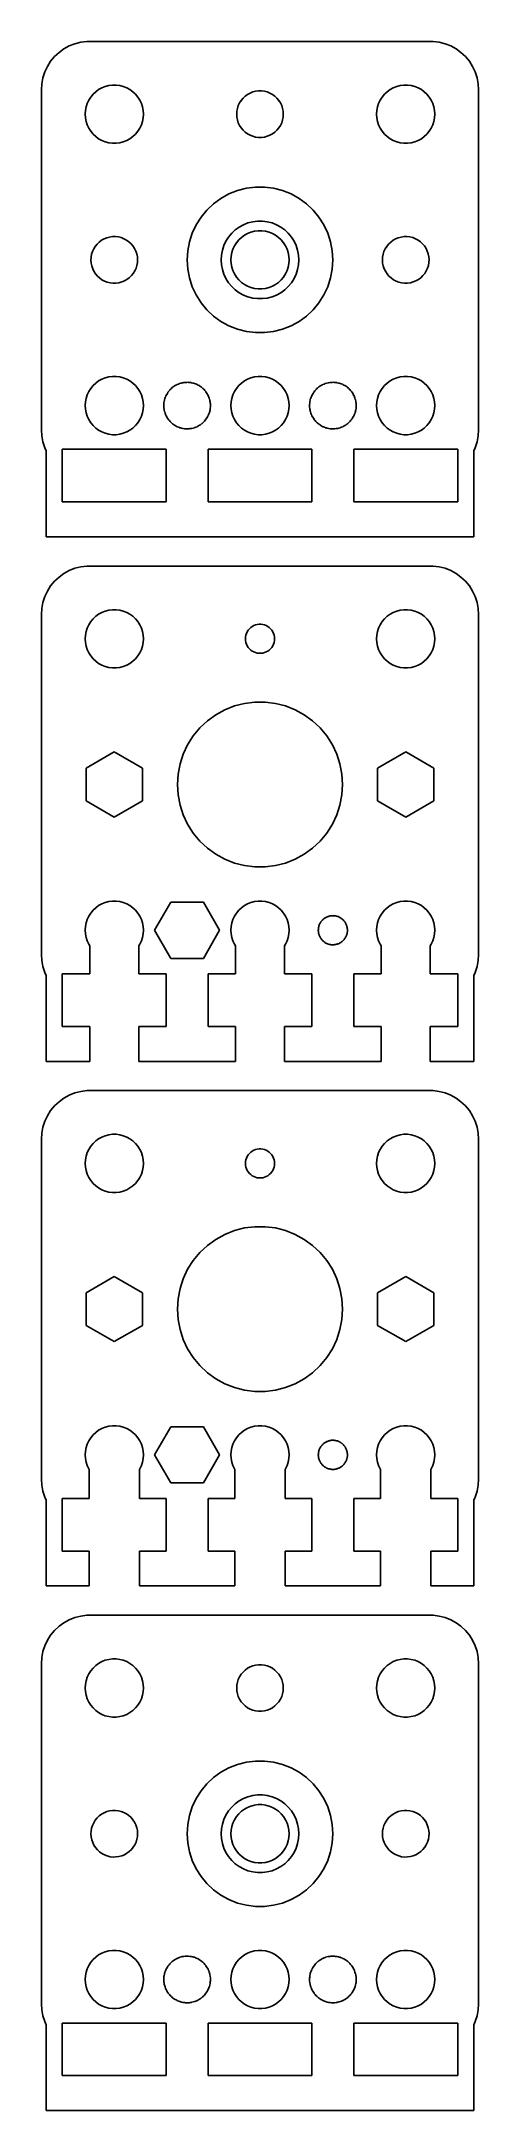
# Model space of a CAD drawing. Header units: metres. Extents: x -22 to 22, y -28 to 184.
import ezdxf

# ---------------------------------------------------------------- set-up
doc = ezdxf.new("R2010")
doc.units = ezdxf.units.M

msp = doc.modelspace()

# ---------------------------------------------------------------- linework, layer by layer
for p, q in [((-20.6871, 183.353), (-21.1448, 182.923)), ((-20.1791, 183.722), (-20.6871, 183.353)), ((-19.6289, 184.024), (-20.1791, 183.722)), ((-19.0451, 184.255), (-19.6289, 184.024)), ((-18.4369, 184.411), (-19.0451, 184.255)), ((-17.8139, 184.49), (-18.4369, 184.411)), ((17.8139, 184.49), (-17.8139, 184.49)), ((18.4369, 184.411), (17.8139, 184.49)), ((19.0451, 184.255), (18.4369, 184.411)), ((19.6289, 184.024), (19.0451, 184.255)), ((20.1791, 183.722), (19.6289, 184.024)), ((20.6871, 183.353), (20.1791, 183.722)), ((21.1448, 182.923), (20.6871, 183.353)), ((-22.1489, 181.341), (-22.3429, 180.743)), ((-21.8815, 181.909), (-22.1489, 181.341)), ((-21.5451, 182.439), (-21.8815, 181.909)), ((-21.1448, 182.923), (-21.5451, 182.439)), ((21.5451, 182.439), (21.1448, 182.923)), ((21.8815, 181.909), (21.5451, 182.439)), ((22.1489, 181.341), (21.8815, 181.909)), ((22.3429, 180.743), (22.1489, 181.341)), ((-22.4606, 180.127), (-22.5, 179.5)), ((-22.5, 179.5), (-22.5, 144.5)), ((-22.3429, 180.743), (-22.4606, 180.127)), ((-17.427, 178.763), (-17.1869, 179.054)), ((-17.1869, 179.054), (-16.9123, 179.312)), ((-16.9123, 179.312), (-16.6075, 179.533)), ((-16.6075, 179.533), (-16.2773, 179.714)), ((-16.2773, 179.714), (-15.927, 179.853)), ((-15.927, 179.853), (-15.5621, 179.947)), ((-15.5621, 179.947), (-15.1884, 179.994)), ((-15.1884, 179.994), (-14.8116, 179.994)), ((-14.8116, 179.994), (-14.4379, 179.947)), ((-14.4379, 179.947), (-14.0729, 179.853)), ((-14.0729, 179.853), (-13.7227, 179.714)), ((-13.7227, 179.714), (-13.3925, 179.533)), ((-13.3925, 179.533), (-13.0877, 179.312)), ((-13.0877, 179.312), (-12.8131, 179.054)), ((-12.8131, 179.054), (-12.5729, 178.763)), ((-1.52982, 178.849), (-1.28598, 179.026)), ((-1.28598, 179.026), (-1.02187, 179.172)), ((-1.02187, 179.172), (-0.741638, 179.283)), ((-0.741638, 179.283), (-0.449707, 179.357)), ((-0.449707, 179.357), (-0.150696, 179.395)), ((-0.150696, 179.395), (0.150696, 179.395)), ((0.150696, 179.395), (0.449707, 179.357)), ((0.449707, 179.357), (0.741638, 179.283)), ((0.741638, 179.283), (1.02187, 179.172)), ((1.02187, 179.172), (1.28598, 179.026)), ((1.28598, 179.026), (1.52982, 178.849)), ((12.5729, 178.763), (12.8131, 179.054)), ((12.8131, 179.054), (13.0877, 179.312)), ((13.0877, 179.312), (13.3925, 179.533)), ((13.3925, 179.533), (13.7227, 179.714)), ((13.7227, 179.714), (14.0729, 179.853)), ((14.0729, 179.853), (14.4379, 179.947)), ((14.4379, 179.947), (14.8116, 179.994)), ((14.8116, 179.994), (15.1884, 179.994)), ((15.1884, 179.994), (15.5621, 179.947)), ((15.5621, 179.947), (15.927, 179.853)), ((15.927, 179.853), (16.2773, 179.714)), ((16.2773, 179.714), (16.6075, 179.533)), ((16.6075, 179.533), (16.9123, 179.312)), ((16.9123, 179.312), (17.1869, 179.054)), ((17.1869, 179.054), (17.427, 178.763)), ((22.4606, 180.127), (22.3429, 180.743)), ((22.5, 179.5), (22.4606, 180.127)), ((22.5, 144.5), (22.5, 179.5)), ((-18, 177), (-17.9763, 177.376)), ((-17.9763, 176.624), (-18, 177)), ((-17.9763, 177.376), (-17.9057, 177.746)), ((-17.9057, 177.746), (-17.7893, 178.104)), ((-17.7893, 178.104), (-17.6289, 178.445)), ((-17.6289, 178.445), (-17.427, 178.763)), ((-12.5729, 178.763), (-12.3711, 178.445)), ((-12.3711, 178.445), (-12.2107, 178.104)), ((-12.2107, 178.104), (-12.0942, 177.746)), ((-12.0942, 177.746), (-12.0237, 177.376)), ((-12.0237, 177.376), (-12, 177)), ((-12, 177), (-12.0237, 176.624)), ((-2.39999, 177), (-2.38107, 177.301)), ((-2.38107, 176.699), (-2.39999, 177)), ((-2.38107, 177.301), (-2.32458, 177.597)), ((-2.32458, 177.597), (-2.23146, 177.883)), ((-2.23146, 177.883), (-2.10313, 178.156)), ((-2.10313, 178.156), (-1.94164, 178.411)), ((-1.94164, 178.411), (-1.74951, 178.643)), ((-1.74951, 178.643), (-1.52982, 178.849)), ((1.52982, 178.849), (1.74951, 178.643)), ((1.74951, 178.643), (1.94164, 178.411)), ((1.94164, 178.411), (2.10313, 178.156)), ((2.10313, 178.156), (2.23146, 177.883)), ((2.23146, 177.883), (2.32458, 177.597)), ((2.32458, 177.597), (2.38107, 177.301)), ((2.38107, 177.301), (2.39999, 177)), ((2.39999, 177), (2.38107, 176.699)), ((12, 177), (12.0237, 177.376)), ((12.0237, 176.624), (12, 177)), ((12.0237, 177.376), (12.0942, 177.746)), ((12.0942, 177.746), (12.2107, 178.104)), ((12.2107, 178.104), (12.3711, 178.445)), ((12.3711, 178.445), (12.5729, 178.763)), ((17.427, 178.763), (17.6289, 178.445)), ((17.6289, 178.445), (17.7893, 178.104)), ((17.7893, 178.104), (17.9057, 177.746)), ((17.9057, 177.746), (17.9763, 177.376)), ((17.9763, 177.376), (18, 177)), ((18, 177), (17.9763, 176.624)), ((-17.9057, 176.254), (-17.9763, 176.624)), ((-17.7893, 175.896), (-17.9057, 176.254)), ((-17.6289, 175.555), (-17.7893, 175.896)), ((-17.427, 175.237), (-17.6289, 175.555)), ((-17.1869, 174.946), (-17.427, 175.237)), ((-16.9123, 174.688), (-17.1869, 174.946)), ((-16.6075, 174.467), (-16.9123, 174.688)), ((-13.0877, 174.688), (-13.3925, 174.467)), ((-12.8131, 174.946), (-13.0877, 174.688)), ((-12.5729, 175.237), (-12.8131, 174.946)), ((-12.3711, 175.555), (-12.5729, 175.237)), ((-12.2107, 175.896), (-12.3711, 175.555)), ((-12.0942, 176.254), (-12.2107, 175.896)), ((-12.0237, 176.624), (-12.0942, 176.254)), ((-2.32458, 176.403), (-2.38107, 176.699)), ((-2.23146, 176.117), (-2.32458, 176.403)), ((-2.10313, 175.844), (-2.23146, 176.117)), ((-1.94164, 175.589), (-2.10313, 175.844)), ((-1.74951, 175.357), (-1.94164, 175.589)), ((-1.52982, 175.151), (-1.74951, 175.357)), ((-1.28598, 174.974), (-1.52982, 175.151)), ((-1.02187, 174.828), (-1.28598, 174.974)), ((-0.741638, 174.717), (-1.02187, 174.828)), ((-0.449707, 174.643), (-0.741638, 174.717)), ((0.741638, 174.717), (0.449707, 174.643)), ((1.02187, 174.828), (0.741638, 174.717)), ((1.28598, 174.974), (1.02187, 174.828)), ((1.52982, 175.151), (1.28598, 174.974)), ((1.74951, 175.357), (1.52982, 175.151)), ((1.94164, 175.589), (1.74951, 175.357)), ((2.10313, 175.844), (1.94164, 175.589)), ((2.23146, 176.117), (2.10313, 175.844)), ((2.32458, 176.403), (2.23146, 176.117)), ((2.38107, 176.699), (2.32458, 176.403)), ((12.0942, 176.254), (12.0237, 176.624)), ((12.2107, 175.896), (12.0942, 176.254)), ((12.3711, 175.555), (12.2107, 175.896)), ((12.5729, 175.237), (12.3711, 175.555)), ((12.8131, 174.946), (12.5729, 175.237)), ((13.0877, 174.688), (12.8131, 174.946)), ((13.3925, 174.467), (13.0877, 174.688)), ((16.9123, 174.688), (16.6075, 174.467)), ((17.1869, 174.946), (16.9123, 174.688)), ((17.427, 175.237), (17.1869, 174.946)), ((17.6289, 175.555), (17.427, 175.237)), ((17.7893, 175.896), (17.6289, 175.555)), ((17.9057, 176.254), (17.7893, 175.896)), ((17.9763, 176.624), (17.9057, 176.254)), ((-16.2773, 174.286), (-16.6075, 174.467)), ((-15.927, 174.147), (-16.2773, 174.286)), ((-15.5621, 174.053), (-15.927, 174.147)), ((-15.1884, 174.006), (-15.5621, 174.053)), ((-14.8116, 174.006), (-15.1884, 174.006)), ((-14.4379, 174.053), (-14.8116, 174.006)), ((-14.0729, 174.147), (-14.4379, 174.053)), ((-13.7227, 174.286), (-14.0729, 174.147)), ((-13.3925, 174.467), (-13.7227, 174.286)), ((-0.150696, 174.605), (-0.449707, 174.643)), ((0.150696, 174.605), (-0.150696, 174.605)), ((0.449707, 174.643), (0.150696, 174.605)), ((13.7227, 174.286), (13.3925, 174.467)), ((14.0729, 174.147), (13.7227, 174.286)), ((14.4379, 174.053), (14.0729, 174.147)), ((14.8116, 174.006), (14.4379, 174.053)), ((15.1884, 174.006), (14.8116, 174.006)), ((15.5621, 174.053), (15.1884, 174.006)), ((15.927, 174.147), (15.5621, 174.053)), ((16.2773, 174.286), (15.927, 174.147)), ((16.6075, 174.467), (16.2773, 174.286)), ((-4.78067, 167.779), (-4.01869, 168.332)), ((-4.01869, 168.332), (-3.19334, 168.786)), ((-3.19334, 168.786), (-2.31763, 169.133)), ((-2.31763, 169.133), (-1.40535, 169.367)), ((-1.40535, 169.367), (-0.470917, 169.485)), ((-0.470917, 169.485), (0.470917, 169.485)), ((0.470917, 169.485), (1.40535, 169.367)), ((1.40535, 169.367), (2.31763, 169.133)), ((2.31763, 169.133), (3.19334, 168.786)), ((3.19334, 168.786), (4.01869, 168.332)), ((4.01869, 168.332), (4.78067, 167.779)), ((-6.5723, 165.613), (-6.06763, 166.408)), ((-6.06763, 166.408), (-5.46725, 167.134)), ((-5.46725, 167.134), (-4.78067, 167.779)), ((4.78067, 167.779), (5.46725, 167.134)), ((5.46725, 167.134), (6.06763, 166.408)), ((6.06763, 166.408), (6.5723, 165.613)), ((-16.5491, 163.833), (-16.3071, 164.013)), ((-16.3071, 164.013), (-16.0445, 164.161)), ((-16.0445, 164.161), (-15.7655, 164.275)), ((-15.7655, 164.275), (-15.4744, 164.353)), ((-15.4744, 164.353), (-15.1758, 164.394)), ((-15.1758, 164.394), (-14.8744, 164.397)), ((-14.8744, 164.397), (-14.575, 164.362)), ((-14.575, 164.362), (-14.2823, 164.29)), ((-14.2823, 164.29), (-14.0009, 164.182)), ((-14.0009, 164.182), (-13.7353, 164.04)), ((-13.7353, 164.04), (-13.4896, 163.865)), ((-7.26436, 163.865), (-6.97331, 164.761)), ((-6.97331, 164.761), (-6.5723, 165.613)), ((-3.23605, 164.351), (-3.50522, 163.927)), ((-2.91586, 164.738), (-3.23605, 164.351)), ((-2.54968, 165.082), (-2.91586, 164.738)), ((-2.1433, 165.377), (-2.54968, 165.082)), ((-2.42705, 163.763), (-2.1869, 164.054)), ((-2.1869, 164.054), (-1.91226, 164.312)), ((-1.70311, 165.619), (-2.1433, 165.377)), ((-1.91226, 164.312), (-1.60747, 164.533)), ((-1.23605, 165.804), (-1.70311, 165.619)), ((-1.60747, 164.533), (-1.27733, 164.714)), ((-1.27733, 164.714), (-0.927048, 164.853)), ((-0.749512, 165.929), (-1.23605, 165.804)), ((-0.927048, 164.853), (-0.562134, 164.947)), ((-0.25116, 165.992), (-0.749512, 165.929)), ((-0.562134, 164.947), (-0.18837, 164.994)), ((0.25116, 165.992), (-0.25116, 165.992)), ((-0.18837, 164.994), (0.18837, 164.994)), ((0.18837, 164.994), (0.562134, 164.947)), ((0.749512, 165.929), (0.25116, 165.992)), ((0.562134, 164.947), (0.927048, 164.853)), ((1.23605, 165.804), (0.749512, 165.929)), ((0.927048, 164.853), (1.27733, 164.714)), ((1.70311, 165.619), (1.23605, 165.804)), ((1.27733, 164.714), (1.60747, 164.533)), ((1.60747, 164.533), (1.91226, 164.312)), ((2.1433, 165.377), (1.70311, 165.619)), ((1.91226, 164.312), (2.1869, 164.054)), ((2.54968, 165.082), (2.1433, 165.377)), ((2.1869, 164.054), (2.42705, 163.763)), ((2.91586, 164.738), (2.54968, 165.082)), ((3.23605, 164.351), (2.91586, 164.738)), ((3.50522, 163.927), (3.23605, 164.351)), ((6.5723, 165.613), (6.97331, 164.761)), ((6.97331, 164.761), (7.26436, 163.865)), ((13.4509, 163.833), (13.6929, 164.013)), ((13.6929, 164.013), (13.9554, 164.161)), ((13.9554, 164.161), (14.2345, 164.275)), ((14.2345, 164.275), (14.5256, 164.353)), ((14.5256, 164.353), (14.8242, 164.394)), ((14.8242, 164.394), (15.1256, 164.397)), ((15.1256, 164.397), (15.425, 164.362)), ((15.425, 164.362), (15.7177, 164.29)), ((15.7177, 164.29), (15.9991, 164.182)), ((15.9991, 164.182), (16.2647, 164.04)), ((16.2647, 164.04), (16.5104, 163.865)), ((-17.3999, 161.975), (-17.3841, 162.276)), ((-17.3778, 161.674), (-17.3999, 161.975)), ((-17.3841, 162.276), (-17.3307, 162.572)), ((-17.3307, 162.572), (-17.2406, 162.86)), ((-17.2406, 162.86), (-17.1151, 163.134)), ((-17.1151, 163.134), (-16.9563, 163.39)), ((-16.9563, 163.39), (-16.7666, 163.624)), ((-16.7666, 163.624), (-16.5491, 163.833)), ((-13.4896, 163.865), (-13.2678, 163.661)), ((-13.2678, 163.661), (-13.0732, 163.431)), ((-13.0732, 163.431), (-12.9091, 163.178)), ((-12.9091, 163.178), (-12.7779, 162.907)), ((-12.7779, 162.907), (-12.6818, 162.621)), ((-12.6818, 162.621), (-12.6222, 162.326)), ((-12.6222, 162.326), (-12.6001, 162.025)), ((-12.6001, 162.025), (-12.6159, 161.724)), ((-7.5, 162), (-7.44086, 162.94)), ((-7.44086, 161.06), (-7.5, 162)), ((-7.44086, 162.94), (-7.26436, 163.865)), ((-3.96844, 162.501), (-4, 162)), ((-4, 162), (-3.96844, 161.499)), ((-3.87433, 162.995), (-3.96844, 162.501)), ((-3.7191, 163.472), (-3.87433, 162.995)), ((-3.50522, 163.927), (-3.7191, 163.472)), ((-3, 162), (-2.97633, 162.376)), ((-2.97633, 161.624), (-3, 162)), ((-2.97633, 162.376), (-2.90575, 162.746)), ((-2.90575, 162.746), (-2.78932, 163.104)), ((-2.78932, 163.104), (-2.62891, 163.445)), ((-2.62891, 163.445), (-2.42705, 163.763)), ((2.42705, 163.763), (2.62891, 163.445)), ((2.62891, 163.445), (2.78932, 163.104)), ((2.78932, 163.104), (2.90575, 162.746)), ((2.90575, 162.746), (2.97633, 162.376)), ((2.97633, 162.376), (3, 162)), ((3, 162), (2.97633, 161.624)), ((3.7191, 163.472), (3.50522, 163.927)), ((3.87433, 162.995), (3.7191, 163.472)), ((3.96844, 162.501), (3.87433, 162.995)), ((4, 162), (3.96844, 162.501)), ((3.96844, 161.499), (4, 162)), ((7.26436, 163.865), (7.44086, 162.94)), ((7.44086, 162.94), (7.5, 162)), ((7.5, 162), (7.44086, 161.06)), ((12.6001, 161.975), (12.6159, 162.276)), ((12.6222, 161.674), (12.6001, 161.975)), ((12.6159, 162.276), (12.6693, 162.572)), ((12.6693, 162.572), (12.7594, 162.86)), ((12.7594, 162.86), (12.8849, 163.134)), ((12.8849, 163.134), (13.0437, 163.39)), ((13.0437, 163.39), (13.2334, 163.624)), ((13.2334, 163.624), (13.4509, 163.833)), ((16.5104, 163.865), (16.7322, 163.661)), ((16.7322, 163.661), (16.9268, 163.431)), ((16.9268, 163.431), (17.0909, 163.178)), ((17.0909, 163.178), (17.2221, 162.907)), ((17.2221, 162.907), (17.3182, 162.621)), ((17.3182, 162.621), (17.3778, 162.326)), ((17.3778, 162.326), (17.3999, 162.025)), ((17.3999, 162.025), (17.3841, 161.724)), ((-17.3182, 161.379), (-17.3778, 161.674)), ((-17.2221, 161.093), (-17.3182, 161.379)), ((-17.0909, 160.822), (-17.2221, 161.093)), ((-16.9268, 160.569), (-17.0909, 160.822)), ((-16.7322, 160.339), (-16.9268, 160.569)), ((-16.5104, 160.135), (-16.7322, 160.339)), ((-16.2647, 159.96), (-16.5104, 160.135)), ((-15.9991, 159.818), (-16.2647, 159.96)), ((-15.7177, 159.71), (-15.9991, 159.818)), ((-13.9554, 159.839), (-14.2345, 159.725)), ((-13.6929, 159.987), (-13.9554, 159.839)), ((-13.4509, 160.167), (-13.6929, 159.987)), ((-13.2334, 160.376), (-13.4509, 160.167)), ((-13.0437, 160.61), (-13.2334, 160.376)), ((-12.8849, 160.866), (-13.0437, 160.61)), ((-12.7594, 161.14), (-12.8849, 160.866)), ((-12.6693, 161.428), (-12.7594, 161.14)), ((-12.6159, 161.724), (-12.6693, 161.428)), ((-7.26436, 160.135), (-7.44086, 161.06)), ((-6.97331, 159.239), (-7.26436, 160.135)), ((-3.96844, 161.499), (-3.87433, 161.005)), ((-3.87433, 161.005), (-3.7191, 160.528)), ((-3.7191, 160.528), (-3.50522, 160.073)), ((-3.50522, 160.073), (-3.23605, 159.649)), ((-2.90575, 161.254), (-2.97633, 161.624)), ((-2.78932, 160.896), (-2.90575, 161.254)), ((-2.62891, 160.555), (-2.78932, 160.896)), ((-2.42705, 160.237), (-2.62891, 160.555)), ((-2.1869, 159.946), (-2.42705, 160.237)), ((-1.91226, 159.688), (-2.1869, 159.946)), ((2.1869, 159.946), (1.91226, 159.688)), ((2.42705, 160.237), (2.1869, 159.946)), ((2.62891, 160.555), (2.42705, 160.237)), ((2.78932, 160.896), (2.62891, 160.555)), ((2.90575, 161.254), (2.78932, 160.896)), ((2.97633, 161.624), (2.90575, 161.254)), ((3.23605, 159.649), (3.50522, 160.073)), ((3.50522, 160.073), (3.7191, 160.528)), ((3.7191, 160.528), (3.87433, 161.005)), ((3.87433, 161.005), (3.96844, 161.499)), ((7.26436, 160.135), (6.97331, 159.239)), ((7.44086, 161.06), (7.26436, 160.135)), ((12.6818, 161.379), (12.6222, 161.674)), ((12.7779, 161.093), (12.6818, 161.379)), ((12.9091, 160.822), (12.7779, 161.093)), ((13.0732, 160.569), (12.9091, 160.822)), ((13.2678, 160.339), (13.0732, 160.569)), ((13.4896, 160.135), (13.2678, 160.339)), ((13.7353, 159.96), (13.4896, 160.135)), ((14.0009, 159.818), (13.7353, 159.96)), ((14.2823, 159.71), (14.0009, 159.818)), ((16.0445, 159.839), (15.7655, 159.725)), ((16.3071, 159.987), (16.0445, 159.839)), ((16.5491, 160.167), (16.3071, 159.987)), ((16.7666, 160.376), (16.5491, 160.167)), ((16.9563, 160.61), (16.7666, 160.376)), ((17.1151, 160.866), (16.9563, 160.61)), ((17.2406, 161.14), (17.1151, 160.866)), ((17.3307, 161.428), (17.2406, 161.14)), ((17.3841, 161.724), (17.3307, 161.428)), ((-15.425, 159.638), (-15.7177, 159.71)), ((-15.1256, 159.603), (-15.425, 159.638)), ((-14.8242, 159.606), (-15.1256, 159.603)), ((-14.5256, 159.647), (-14.8242, 159.606)), ((-14.2345, 159.725), (-14.5256, 159.647)), ((-6.5723, 158.387), (-6.97331, 159.239)), ((-6.06763, 157.592), (-6.5723, 158.387)), ((-3.23605, 159.649), (-2.91586, 159.262)), ((-2.91586, 159.262), (-2.54968, 158.918)), ((-2.54968, 158.918), (-2.1433, 158.623)), ((-2.1433, 158.623), (-1.70311, 158.381)), ((-1.60747, 159.467), (-1.91226, 159.688)), ((-1.70311, 158.381), (-1.23605, 158.196)), ((-1.27733, 159.286), (-1.60747, 159.467)), ((-0.927048, 159.147), (-1.27733, 159.286)), ((-1.23605, 158.196), (-0.749512, 158.071)), ((-0.562134, 159.053), (-0.927048, 159.147)), ((-0.749512, 158.071), (-0.25116, 158.008)), ((-0.18837, 159.006), (-0.562134, 159.053)), ((-0.25116, 158.008), (0.25116, 158.008)), ((0.18837, 159.006), (-0.18837, 159.006)), ((0.562134, 159.053), (0.18837, 159.006)), ((0.25116, 158.008), (0.749512, 158.071)), ((0.927048, 159.147), (0.562134, 159.053)), ((0.749512, 158.071), (1.23605, 158.196)), ((1.27733, 159.286), (0.927048, 159.147)), ((1.23605, 158.196), (1.70311, 158.381)), ((1.60747, 159.467), (1.27733, 159.286)), ((1.91226, 159.688), (1.60747, 159.467)), ((1.70311, 158.381), (2.1433, 158.623)), ((2.1433, 158.623), (2.54968, 158.918)), ((2.54968, 158.918), (2.91586, 159.262)), ((2.91586, 159.262), (3.23605, 159.649)), ((6.5723, 158.387), (6.06763, 157.592)), ((6.97331, 159.239), (6.5723, 158.387)), ((14.575, 159.638), (14.2823, 159.71)), ((14.8744, 159.603), (14.575, 159.638)), ((15.1758, 159.606), (14.8744, 159.603)), ((15.4744, 159.647), (15.1758, 159.606)), ((15.7655, 159.725), (15.4744, 159.647)), ((-5.46725, 156.866), (-6.06763, 157.592)), ((-4.78067, 156.221), (-5.46725, 156.866)), ((-4.01869, 155.668), (-4.78067, 156.221)), ((-3.19334, 155.214), (-4.01869, 155.668)), ((4.01869, 155.668), (3.19334, 155.214)), ((4.78067, 156.221), (4.01869, 155.668)), ((5.46725, 156.866), (4.78067, 156.221)), ((6.06763, 157.592), (5.46725, 156.866)), ((-2.31763, 154.867), (-3.19334, 155.214)), ((-1.40535, 154.633), (-2.31763, 154.867)), ((-0.470917, 154.515), (-1.40535, 154.633)), ((0.470917, 154.515), (-0.470917, 154.515)), ((1.40535, 154.633), (0.470917, 154.515)), ((2.31763, 154.867), (1.40535, 154.633)), ((3.19334, 155.214), (2.31763, 154.867)), ((-17.1869, 149.054), (-16.9123, 149.312)), ((-16.9123, 149.312), (-16.6075, 149.533)), ((-16.6075, 149.533), (-16.2773, 149.714)), ((-16.2773, 149.714), (-15.927, 149.853)), ((-15.927, 149.853), (-15.5621, 149.947)), ((-15.5621, 149.947), (-15.1884, 149.994)), ((-15.1884, 149.994), (-14.8116, 149.994)), ((-14.8116, 149.994), (-14.4379, 149.947)), ((-14.4379, 149.947), (-14.0729, 149.853)), ((-14.0729, 149.853), (-13.7227, 149.714)), ((-13.7227, 149.714), (-13.3925, 149.533)), ((-13.3925, 149.533), (-13.0877, 149.312)), ((-13.0877, 149.312), (-12.8131, 149.054)), ((-8.67592, 149.087), (-8.56712, 149.15)), ((-8.56712, 149.15), (-8.54391, 149.159)), ((-8.54391, 149.159), (-8.52187, 149.172)), ((-8.52187, 149.172), (-8.40508, 149.218)), ((-8.40508, 149.218), (-8.28928, 149.267)), ((-8.28928, 149.267), (-8.26503, 149.273)), ((-8.26503, 149.273), (-8.24164, 149.283)), ((-8.24164, 149.283), (-8.11996, 149.314)), ((-8.11996, 149.314), (-7.99898, 149.348)), ((-7.99898, 149.348), (-7.97408, 149.351)), ((-7.97408, 149.351), (-7.94971, 149.357)), ((-7.94971, 149.357), (-7.8251, 149.373)), ((-7.8251, 149.373), (-7.70082, 149.392)), ((-7.70082, 149.392), (-7.67566, 149.392)), ((-7.67566, 149.392), (-7.6507, 149.395)), ((-7.6507, 149.395), (-7.52507, 149.395)), ((-7.52507, 149.395), (-7.39949, 149.398)), ((-7.39949, 149.398), (-7.37447, 149.395)), ((-7.37447, 149.395), (-7.34929, 149.395)), ((-7.34929, 149.395), (-7.22467, 149.38)), ((-7.22467, 149.38), (-7.09975, 149.366)), ((-7.09975, 149.366), (-7.07524, 149.361)), ((-7.07524, 149.361), (-7.05028, 149.357)), ((-7.05028, 149.357), (-6.92862, 149.326)), ((-6.92862, 149.326), (-6.80632, 149.298)), ((-6.80632, 149.298), (-6.78273, 149.289)), ((-6.78273, 149.289), (-6.75835, 149.283)), ((-6.75835, 149.283), (-6.64157, 149.236)), ((-6.64157, 149.236), (-6.52382, 149.193)), ((-6.52382, 149.193), (-6.50151, 149.181)), ((-6.50151, 149.181), (-6.47812, 149.172)), ((-6.47812, 149.172), (-6.36806, 149.111)), ((-6.36806, 149.111), (-6.25673, 149.053)), ((-2.1869, 149.054), (-1.91226, 149.312)), ((-1.91226, 149.312), (-1.60747, 149.533)), ((-1.60747, 149.533), (-1.27733, 149.714)), ((-1.27733, 149.714), (-0.927048, 149.853)), ((-0.927048, 149.853), (-0.562134, 149.947)), ((-0.562134, 149.947), (-0.18837, 149.994)), ((-0.18837, 149.994), (0.18837, 149.994)), ((0.18837, 149.994), (0.562134, 149.947)), ((0.562134, 149.947), (0.927048, 149.853)), ((0.927048, 149.853), (1.27733, 149.714)), ((1.27733, 149.714), (1.60747, 149.533)), ((1.60747, 149.533), (1.91226, 149.312)), ((1.91226, 149.312), (2.1869, 149.054)), ((6.32407, 149.087), (6.43286, 149.15)), ((6.43286, 149.15), (6.45607, 149.159)), ((6.45607, 149.159), (6.47812, 149.172)), ((6.47812, 149.172), (6.59491, 149.218)), ((6.59491, 149.218), (6.71071, 149.267)), ((6.71071, 149.267), (6.73495, 149.273)), ((6.73495, 149.273), (6.75835, 149.283)), ((6.75835, 149.283), (6.88002, 149.314)), ((6.88002, 149.314), (7.00101, 149.348)), ((7.00101, 149.348), (7.02591, 149.351)), ((7.02591, 149.351), (7.05028, 149.357)), ((7.05028, 149.357), (7.17488, 149.373)), ((7.17488, 149.373), (7.29916, 149.392)), ((7.29916, 149.392), (7.32433, 149.392)), ((7.32433, 149.392), (7.34929, 149.395)), ((7.34929, 149.395), (7.47491, 149.395)), ((7.47491, 149.395), (7.60049, 149.398)), ((7.60049, 149.398), (7.62552, 149.395)), ((7.62552, 149.395), (7.6507, 149.395)), ((7.6507, 149.395), (7.77531, 149.38)), ((7.77531, 149.38), (7.90024, 149.366)), ((7.90024, 149.366), (7.92474, 149.361)), ((7.92474, 149.361), (7.94971, 149.357)), ((7.94971, 149.357), (8.07137, 149.326)), ((8.07137, 149.326), (8.19366, 149.298)), ((8.19366, 149.298), (8.21725, 149.289)), ((8.21725, 149.289), (8.24164, 149.283)), ((8.24164, 149.283), (8.35841, 149.236)), ((8.35841, 149.236), (8.47617, 149.193)), ((8.47617, 149.193), (8.49847, 149.181)), ((8.49847, 149.181), (8.52187, 149.172)), ((8.52187, 149.172), (8.63193, 149.111)), ((8.63193, 149.111), (8.74326, 149.053)), ((12.8131, 149.054), (13.0877, 149.312)), ((13.0877, 149.312), (13.3925, 149.533)), ((13.3925, 149.533), (13.7227, 149.714)), ((13.7227, 149.714), (14.0729, 149.853)), ((14.0729, 149.853), (14.4379, 149.947)), ((14.4379, 149.947), (14.8116, 149.994)), ((14.8116, 149.994), (15.1884, 149.994)), ((15.1884, 149.994), (15.5621, 149.947)), ((15.5621, 149.947), (15.927, 149.853)), ((15.927, 149.853), (16.2773, 149.714)), ((16.2773, 149.714), (16.6075, 149.533)), ((16.6075, 149.533), (16.9123, 149.312)), ((16.9123, 149.312), (17.1869, 149.054)), ((-18, 147), (-17.9763, 147.376)), ((-17.9763, 146.624), (-18, 147)), ((-17.9763, 147.376), (-17.9057, 147.746)), ((-17.9057, 147.746), (-17.7893, 148.104)), ((-17.7893, 148.104), (-17.6289, 148.445)), ((-17.6289, 148.445), (-17.427, 148.763)), ((-17.427, 148.763), (-17.1869, 149.054)), ((-12.8131, 149.054), (-12.5729, 148.763)), ((-12.5729, 148.763), (-12.3711, 148.445)), ((-12.3711, 148.445), (-12.2107, 148.104)), ((-12.2107, 148.104), (-12.0942, 147.746)), ((-12.0942, 147.746), (-12.0237, 147.376)), ((-12.0237, 147.376), (-12, 147)), ((-12, 147), (-12.0237, 146.624)), ((-9.89999, 147), (-9.89211, 147.125)), ((-9.89841, 146.975), (-9.89999, 147)), ((-9.89946, 146.95), (-9.89841, 146.975)), ((-9.89211, 147.125), (-9.88684, 147.251)), ((-9.88684, 147.251), (-9.88264, 147.276)), ((-9.88264, 147.276), (-9.88107, 147.301)), ((-9.88107, 147.301), (-9.85753, 147.424)), ((-9.85753, 147.424), (-9.83658, 147.548)), ((-9.83658, 147.548), (-9.82932, 147.572)), ((-9.82932, 147.572), (-9.82458, 147.597)), ((-9.82458, 147.597), (-9.78577, 147.716)), ((-9.78577, 147.716), (-9.74947, 147.837)), ((-9.74947, 147.837), (-9.73923, 147.86)), ((-9.73923, 147.86), (-9.73146, 147.883)), ((-9.73146, 147.883), (-9.67798, 147.997)), ((-9.67798, 147.997), (-9.62688, 148.112)), ((-9.62688, 148.112), (-9.61385, 148.133)), ((-9.61385, 148.133), (-9.60313, 148.156)), ((-9.60313, 148.156), (-9.53583, 148.262)), ((-9.53583, 148.262), (-9.47075, 148.37)), ((-9.47075, 148.37), (-9.45512, 148.389)), ((-9.45512, 148.389), (-9.44164, 148.411)), ((-9.44164, 148.411), (-9.36157, 148.507)), ((-9.36157, 148.507), (-9.28354, 148.606)), ((-9.28354, 148.606), (-9.26556, 148.624)), ((-9.26556, 148.624), (-9.24951, 148.643)), ((-9.24951, 148.643), (-9.15794, 148.729)), ((-9.15794, 148.729), (-9.06821, 148.817)), ((-9.06821, 148.817), (-9.04816, 148.832)), ((-9.04816, 148.832), (-9.02982, 148.849)), ((-9.02982, 148.849), (-8.92818, 148.923)), ((-8.92818, 148.923), (-8.82812, 148.999)), ((-8.82812, 148.999), (-8.80634, 149.012)), ((-8.80634, 149.012), (-8.78598, 149.026)), ((-8.78598, 149.026), (-8.67592, 149.087)), ((-6.25673, 149.053), (-6.23607, 149.039)), ((-6.23607, 149.039), (-6.214, 149.026)), ((-6.214, 149.026), (-6.11238, 148.953)), ((-6.11238, 148.953), (-6.00923, 148.881)), ((-6.00923, 148.881), (-5.99054, 148.864)), ((-5.99054, 148.864), (-5.97017, 148.849)), ((-5.97017, 148.849), (-5.87862, 148.763)), ((-5.87862, 148.763), (-5.78526, 148.679)), ((-5.78526, 148.679), (-5.76881, 148.66)), ((-5.76881, 148.66), (-5.75047, 148.643)), ((-5.75047, 148.643), (-5.67041, 148.546)), ((-5.67041, 148.546), (-5.58832, 148.451)), ((-5.58832, 148.451), (-5.57439, 148.43)), ((-5.57439, 148.43), (-5.55835, 148.411)), ((-5.55835, 148.411), (-5.49106, 148.305)), ((-5.49106, 148.305), (-5.42152, 148.2)), ((-5.42152, 148.2), (-5.41034, 148.177)), ((-5.41034, 148.177), (-5.39685, 148.156)), ((-5.39685, 148.156), (-5.34338, 148.043)), ((-5.34338, 148.043), (-5.28752, 147.93)), ((-5.28752, 147.93), (-5.27925, 147.906)), ((-5.27925, 147.906), (-5.26852, 147.883)), ((-5.26852, 147.883), (-5.22971, 147.764)), ((-5.22971, 147.764), (-5.1884, 147.645)), ((-5.1884, 147.645), (-5.18317, 147.621)), ((-5.18317, 147.621), (-5.1754, 147.597)), ((-5.1754, 147.597), (-5.15186, 147.473)), ((-5.15186, 147.473), (-5.12573, 147.351)), ((-5.12573, 147.351), (-5.12363, 147.326)), ((-5.12363, 147.326), (-5.11891, 147.301)), ((-5.11891, 147.301), (-5.11102, 147.175)), ((-5.11102, 147.175), (-5.10052, 147.05)), ((-5.09999, 147), (-5.10788, 146.875)), ((-5.10052, 147.05), (-5.10158, 147.025)), ((-5.10158, 147.025), (-5.09999, 147)), ((-3, 147), (-2.97633, 147.376)), ((-2.97633, 146.624), (-3, 147)), ((-2.97633, 147.376), (-2.90575, 147.746)), ((-2.90575, 147.746), (-2.78932, 148.104)), ((-2.78932, 148.104), (-2.62891, 148.445)), ((-2.62891, 148.445), (-2.42705, 148.763)), ((-2.42705, 148.763), (-2.1869, 149.054)), ((2.1869, 149.054), (2.42705, 148.763)), ((2.42705, 148.763), (2.62891, 148.445)), ((2.62891, 148.445), (2.78932, 148.104)), ((2.78932, 148.104), (2.90575, 147.746)), ((2.90575, 147.746), (2.97633, 147.376)), ((2.97633, 147.376), (3, 147)), ((3, 147), (2.97633, 146.624)), ((5.09999, 147), (5.10788, 147.125)), ((5.10158, 146.975), (5.09999, 147)), ((5.10052, 146.95), (5.10158, 146.975)), ((5.10788, 147.125), (5.11314, 147.251)), ((5.11314, 147.251), (5.11734, 147.276)), ((5.11734, 147.276), (5.11891, 147.301)), ((5.11891, 147.301), (5.14246, 147.424)), ((5.14246, 147.424), (5.16341, 147.548)), ((5.16341, 147.548), (5.17067, 147.572)), ((5.17067, 147.572), (5.1754, 147.597)), ((5.1754, 147.597), (5.21422, 147.716)), ((5.21422, 147.716), (5.25052, 147.837)), ((5.25052, 147.837), (5.26076, 147.86)), ((5.26076, 147.86), (5.26852, 147.883)), ((5.26852, 147.883), (5.32201, 147.997)), ((5.32201, 147.997), (5.37311, 148.112)), ((5.37311, 148.112), (5.38614, 148.133)), ((5.38614, 148.133), (5.39685, 148.156)), ((5.39685, 148.156), (5.46416, 148.262)), ((5.46416, 148.262), (5.52924, 148.37)), ((5.52924, 148.37), (5.54486, 148.389)), ((5.54486, 148.389), (5.55835, 148.411)), ((5.55835, 148.411), (5.63841, 148.507)), ((5.63841, 148.507), (5.71645, 148.606)), ((5.71645, 148.606), (5.73442, 148.624)), ((5.73442, 148.624), (5.75047, 148.643)), ((5.75047, 148.643), (5.84204, 148.729)), ((5.84204, 148.729), (5.93178, 148.817)), ((5.93178, 148.817), (5.95183, 148.832)), ((5.95183, 148.832), (5.97017, 148.849)), ((5.97017, 148.849), (6.07181, 148.923)), ((6.07181, 148.923), (6.17186, 148.999)), ((6.17186, 148.999), (6.19365, 149.012)), ((6.19365, 149.012), (6.214, 149.026)), ((6.214, 149.026), (6.32407, 149.087)), ((8.74326, 149.053), (8.76392, 149.039)), ((8.76392, 149.039), (8.78598, 149.026)), ((8.78598, 149.026), (8.8876, 148.953)), ((8.8876, 148.953), (8.99075, 148.881)), ((8.99075, 148.881), (9.00945, 148.864)), ((9.00945, 148.864), (9.02982, 148.849)), ((9.02982, 148.849), (9.12137, 148.763)), ((9.12137, 148.763), (9.21472, 148.679)), ((9.21472, 148.679), (9.23117, 148.66)), ((9.23117, 148.66), (9.24951, 148.643)), ((9.24951, 148.643), (9.32957, 148.546)), ((9.32957, 148.546), (9.41167, 148.451)), ((9.41167, 148.451), (9.4256, 148.43)), ((9.4256, 148.43), (9.44164, 148.411)), ((9.44164, 148.411), (9.50893, 148.305)), ((9.50893, 148.305), (9.57846, 148.2)), ((9.57846, 148.2), (9.58965, 148.177)), ((9.58965, 148.177), (9.60313, 148.156)), ((9.60313, 148.156), (9.6566, 148.043)), ((9.6566, 148.043), (9.71246, 147.93)), ((9.71246, 147.93), (9.72073, 147.906)), ((9.72073, 147.906), (9.73146, 147.883)), ((9.73146, 147.883), (9.77028, 147.764)), ((9.77028, 147.764), (9.81158, 147.645)), ((9.81158, 147.645), (9.81682, 147.621)), ((9.81682, 147.621), (9.82458, 147.597)), ((9.82458, 147.597), (9.84813, 147.473)), ((9.84813, 147.473), (9.87425, 147.351)), ((9.87425, 147.351), (9.87636, 147.326)), ((9.87636, 147.326), (9.88107, 147.301)), ((9.88107, 147.301), (9.88896, 147.175)), ((9.88896, 147.175), (9.89946, 147.05)), ((9.89999, 147), (9.89211, 146.875)), ((9.89946, 147.05), (9.89841, 147.025)), ((9.89841, 147.025), (9.89999, 147)), ((12, 147), (12.0237, 147.376)), ((12.0237, 146.624), (12, 147)), ((12.0237, 147.376), (12.0942, 147.746)), ((12.0942, 147.746), (12.2107, 148.104)), ((12.2107, 148.104), (12.3711, 148.445)), ((12.3711, 148.445), (12.5729, 148.763)), ((12.5729, 148.763), (12.8131, 149.054)), ((17.1869, 149.054), (17.427, 148.763)), ((17.427, 148.763), (17.6289, 148.445)), ((17.6289, 148.445), (17.7893, 148.104)), ((17.7893, 148.104), (17.9057, 147.746)), ((17.9057, 147.746), (17.9763, 147.376)), ((17.9763, 147.376), (18, 147)), ((18, 147), (17.9763, 146.624)), ((-17.9057, 146.254), (-17.9763, 146.624)), ((-17.7893, 145.896), (-17.9057, 146.254)), ((-17.6289, 145.555), (-17.7893, 145.896)), ((-17.427, 145.237), (-17.6289, 145.555)), ((-17.1869, 144.946), (-17.427, 145.237)), ((-16.9123, 144.688), (-17.1869, 144.946)), ((-12.8131, 144.946), (-13.0877, 144.688)), ((-12.5729, 145.237), (-12.8131, 144.946)), ((-12.3711, 145.555), (-12.5729, 145.237)), ((-12.2107, 145.896), (-12.3711, 145.555)), ((-12.0942, 146.254), (-12.2107, 145.896)), ((-12.0237, 146.624), (-12.0942, 146.254)), ((-9.88896, 146.825), (-9.89946, 146.95)), ((-9.88107, 146.699), (-9.88896, 146.825)), ((-9.87636, 146.674), (-9.88107, 146.699)), ((-9.87425, 146.649), (-9.87636, 146.674)), ((-9.84813, 146.527), (-9.87425, 146.649)), ((-9.82458, 146.403), (-9.84813, 146.527)), ((-9.81682, 146.379), (-9.82458, 146.403)), ((-9.81158, 146.355), (-9.81682, 146.379)), ((-9.77028, 146.236), (-9.81158, 146.355)), ((-9.73146, 146.117), (-9.77028, 146.236)), ((-9.72073, 146.094), (-9.73146, 146.117)), ((-9.71246, 146.07), (-9.72073, 146.094)), ((-9.6566, 145.957), (-9.71246, 146.07)), ((-9.60313, 145.844), (-9.6566, 145.957)), ((-9.58965, 145.823), (-9.60313, 145.844)), ((-9.57846, 145.8), (-9.58965, 145.823)), ((-9.50893, 145.695), (-9.57846, 145.8)), ((-9.44164, 145.589), (-9.50893, 145.695)), ((-9.4256, 145.57), (-9.44164, 145.589)), ((-9.41167, 145.549), (-9.4256, 145.57)), ((-9.32957, 145.454), (-9.41167, 145.549)), ((-9.24951, 145.357), (-9.32957, 145.454)), ((-9.23117, 145.34), (-9.24951, 145.357)), ((-9.21472, 145.321), (-9.23117, 145.34)), ((-9.12137, 145.237), (-9.21472, 145.321)), ((-9.02982, 145.151), (-9.12137, 145.237)), ((-9.00945, 145.136), (-9.02982, 145.151)), ((-8.99075, 145.119), (-9.00945, 145.136)), ((-8.8876, 145.047), (-8.99075, 145.119)), ((-8.78598, 144.974), (-8.8876, 145.047)), ((-8.76392, 144.962), (-8.78598, 144.974)), ((-8.74326, 144.947), (-8.76392, 144.962)), ((-8.63193, 144.889), (-8.74326, 144.947)), ((-8.52187, 144.828), (-8.63193, 144.889)), ((-6.45607, 144.841), (-6.47812, 144.828)), ((-6.43286, 144.85), (-6.45607, 144.841)), ((-6.32407, 144.913), (-6.43286, 144.85)), ((-6.214, 144.974), (-6.32407, 144.913)), ((-6.19365, 144.988), (-6.214, 144.974)), ((-6.17186, 145.001), (-6.19365, 144.988)), ((-6.07181, 145.077), (-6.17186, 145.001)), ((-5.97017, 145.151), (-6.07181, 145.077)), ((-5.95183, 145.168), (-5.97017, 145.151)), ((-5.93178, 145.183), (-5.95183, 145.168)), ((-5.84204, 145.271), (-5.93178, 145.183)), ((-5.75047, 145.357), (-5.84204, 145.271)), ((-5.73442, 145.376), (-5.75047, 145.357)), ((-5.71645, 145.394), (-5.73442, 145.376)), ((-5.63841, 145.493), (-5.71645, 145.394)), ((-5.55835, 145.589), (-5.63841, 145.493)), ((-5.54486, 145.611), (-5.55835, 145.589)), ((-5.52924, 145.63), (-5.54486, 145.611)), ((-5.46416, 145.738), (-5.52924, 145.63)), ((-5.39685, 145.844), (-5.46416, 145.738)), ((-5.38614, 145.867), (-5.39685, 145.844)), ((-5.37311, 145.888), (-5.38614, 145.867)), ((-5.32201, 146.003), (-5.37311, 145.888)), ((-5.26852, 146.117), (-5.32201, 146.003)), ((-5.26076, 146.14), (-5.26852, 146.117)), ((-5.25052, 146.163), (-5.26076, 146.14)), ((-5.21422, 146.284), (-5.25052, 146.163)), ((-5.1754, 146.403), (-5.21422, 146.284)), ((-5.17067, 146.428), (-5.1754, 146.403)), ((-5.16341, 146.452), (-5.17067, 146.428)), ((-5.14246, 146.576), (-5.16341, 146.452)), ((-5.11891, 146.699), (-5.14246, 146.576)), ((-5.11734, 146.724), (-5.11891, 146.699)), ((-5.11314, 146.749), (-5.11734, 146.724)), ((-5.10788, 146.875), (-5.11314, 146.749)), ((-2.90575, 146.254), (-2.97633, 146.624)), ((-2.78932, 145.896), (-2.90575, 146.254)), ((-2.62891, 145.555), (-2.78932, 145.896)), ((-2.42705, 145.237), (-2.62891, 145.555)), ((-2.1869, 144.946), (-2.42705, 145.237)), ((-1.91226, 144.688), (-2.1869, 144.946)), ((2.1869, 144.946), (1.91226, 144.688)), ((2.42705, 145.237), (2.1869, 144.946)), ((2.62891, 145.555), (2.42705, 145.237)), ((2.78932, 145.896), (2.62891, 145.555)), ((2.90575, 146.254), (2.78932, 145.896)), ((2.97633, 146.624), (2.90575, 146.254)), ((5.11102, 146.825), (5.10052, 146.95)), ((5.11891, 146.699), (5.11102, 146.825)), ((5.12363, 146.674), (5.11891, 146.699)), ((5.12573, 146.649), (5.12363, 146.674)), ((5.15186, 146.527), (5.12573, 146.649)), ((5.1754, 146.403), (5.15186, 146.527)), ((5.18317, 146.379), (5.1754, 146.403)), ((5.1884, 146.355), (5.18317, 146.379)), ((5.22971, 146.236), (5.1884, 146.355)), ((5.26852, 146.117), (5.22971, 146.236)), ((5.27925, 146.094), (5.26852, 146.117)), ((5.28752, 146.07), (5.27925, 146.094)), ((5.34338, 145.957), (5.28752, 146.07)), ((5.39685, 145.844), (5.34338, 145.957)), ((5.41034, 145.823), (5.39685, 145.844)), ((5.42152, 145.8), (5.41034, 145.823)), ((5.49106, 145.695), (5.42152, 145.8)), ((5.55835, 145.589), (5.49106, 145.695)), ((5.57439, 145.57), (5.55835, 145.589)), ((5.58832, 145.549), (5.57439, 145.57)), ((5.67041, 145.454), (5.58832, 145.549)), ((5.75047, 145.357), (5.67041, 145.454)), ((5.76881, 145.34), (5.75047, 145.357)), ((5.78526, 145.321), (5.76881, 145.34)), ((5.87862, 145.237), (5.78526, 145.321)), ((5.97017, 145.151), (5.87862, 145.237)), ((5.99054, 145.136), (5.97017, 145.151)), ((6.00923, 145.119), (5.99054, 145.136)), ((6.11238, 145.047), (6.00923, 145.119)), ((6.214, 144.974), (6.11238, 145.047)), ((6.23607, 144.962), (6.214, 144.974)), ((6.25673, 144.947), (6.23607, 144.962)), ((6.36806, 144.889), (6.25673, 144.947)), ((6.47812, 144.828), (6.36806, 144.889)), ((8.54391, 144.841), (8.52187, 144.828)), ((8.56712, 144.85), (8.54391, 144.841)), ((8.67592, 144.913), (8.56712, 144.85)), ((8.78598, 144.974), (8.67592, 144.913)), ((8.80634, 144.988), (8.78598, 144.974)), ((8.82812, 145.001), (8.80634, 144.988)), ((8.92818, 145.077), (8.82812, 145.001)), ((9.02982, 145.151), (8.92818, 145.077)), ((9.04816, 145.168), (9.02982, 145.151)), ((9.06821, 145.183), (9.04816, 145.168)), ((9.15794, 145.271), (9.06821, 145.183)), ((9.24951, 145.357), (9.15794, 145.271)), ((9.26556, 145.376), (9.24951, 145.357)), ((9.28354, 145.394), (9.26556, 145.376)), ((9.36157, 145.493), (9.28354, 145.394)), ((9.44164, 145.589), (9.36157, 145.493)), ((9.45512, 145.611), (9.44164, 145.589)), ((9.47075, 145.63), (9.45512, 145.611)), ((9.53583, 145.738), (9.47075, 145.63)), ((9.60313, 145.844), (9.53583, 145.738)), ((9.61385, 145.867), (9.60313, 145.844)), ((9.62688, 145.888), (9.61385, 145.867)), ((9.67798, 146.003), (9.62688, 145.888)), ((9.73146, 146.117), (9.67798, 146.003)), ((9.73923, 146.14), (9.73146, 146.117)), ((9.74947, 146.163), (9.73923, 146.14)), ((9.78577, 146.284), (9.74947, 146.163)), ((9.82458, 146.403), (9.78577, 146.284)), ((9.82932, 146.428), (9.82458, 146.403)), ((9.83658, 146.452), (9.82932, 146.428)), ((9.85753, 146.576), (9.83658, 146.452)), ((9.88107, 146.699), (9.85753, 146.576)), ((9.88264, 146.724), (9.88107, 146.699)), ((9.88684, 146.749), (9.88264, 146.724)), ((9.89211, 146.875), (9.88684, 146.749)), ((12.0942, 146.254), (12.0237, 146.624)), ((12.2107, 145.896), (12.0942, 146.254)), ((12.3711, 145.555), (12.2107, 145.896)), ((12.5729, 145.237), (12.3711, 145.555)), ((12.8131, 144.946), (12.5729, 145.237)), ((13.0877, 144.688), (12.8131, 144.946)), ((17.1869, 144.946), (16.9123, 144.688)), ((17.427, 145.237), (17.1869, 144.946)), ((17.6289, 145.555), (17.427, 145.237)), ((17.7893, 145.896), (17.6289, 145.555)), ((17.9057, 146.254), (17.7893, 145.896)), ((17.9763, 146.624), (17.9057, 146.254)), ((-22.5, 144.5), (-22.4606, 143.873)), ((-22.4606, 143.873), (-22.3429, 143.257)), ((-22.3429, 143.257), (-22.1489, 142.659)), ((-16.6075, 144.467), (-16.9123, 144.688)), ((-16.2773, 144.286), (-16.6075, 144.467)), ((-15.927, 144.147), (-16.2773, 144.286)), ((-15.5621, 144.053), (-15.927, 144.147)), ((-15.1884, 144.006), (-15.5621, 144.053)), ((-14.8116, 144.006), (-15.1884, 144.006)), ((-14.4379, 144.053), (-14.8116, 144.006)), ((-14.0729, 144.147), (-14.4379, 144.053)), ((-13.7227, 144.286), (-14.0729, 144.147)), ((-13.3925, 144.467), (-13.7227, 144.286)), ((-13.0877, 144.688), (-13.3925, 144.467)), ((-8.49847, 144.819), (-8.52187, 144.828)), ((-8.47617, 144.807), (-8.49847, 144.819)), ((-8.35841, 144.764), (-8.47617, 144.807)), ((-8.24164, 144.717), (-8.35841, 144.764)), ((-8.21725, 144.711), (-8.24164, 144.717)), ((-8.19366, 144.702), (-8.21725, 144.711)), ((-8.07137, 144.674), (-8.19366, 144.702)), ((-7.94971, 144.643), (-8.07137, 144.674)), ((-7.92474, 144.639), (-7.94971, 144.643)), ((-7.90024, 144.634), (-7.92474, 144.639)), ((-7.77531, 144.62), (-7.90024, 144.634)), ((-7.6507, 144.605), (-7.77531, 144.62)), ((-7.62552, 144.605), (-7.6507, 144.605)), ((-7.60049, 144.602), (-7.62552, 144.605)), ((-7.47491, 144.605), (-7.60049, 144.602)), ((-7.34929, 144.605), (-7.47491, 144.605)), ((-7.32433, 144.608), (-7.34929, 144.605)), ((-7.29916, 144.608), (-7.32433, 144.608)), ((-7.17488, 144.627), (-7.29916, 144.608)), ((-7.05028, 144.643), (-7.17488, 144.627)), ((-7.02591, 144.649), (-7.05028, 144.643)), ((-7.00101, 144.652), (-7.02591, 144.649)), ((-6.88002, 144.686), (-7.00101, 144.652)), ((-6.75835, 144.717), (-6.88002, 144.686)), ((-6.73495, 144.727), (-6.75835, 144.717)), ((-6.71071, 144.734), (-6.73495, 144.727)), ((-6.59491, 144.782), (-6.71071, 144.734)), ((-6.47812, 144.828), (-6.59491, 144.782)), ((-1.60747, 144.467), (-1.91226, 144.688)), ((-1.27733, 144.286), (-1.60747, 144.467)), ((-0.927048, 144.147), (-1.27733, 144.286)), ((-0.562134, 144.053), (-0.927048, 144.147)), ((-0.18837, 144.006), (-0.562134, 144.053)), ((0.18837, 144.006), (-0.18837, 144.006)), ((0.562134, 144.053), (0.18837, 144.006)), ((0.927048, 144.147), (0.562134, 144.053)), ((1.27733, 144.286), (0.927048, 144.147)), ((1.60747, 144.467), (1.27733, 144.286)), ((1.91226, 144.688), (1.60747, 144.467)), ((6.50151, 144.819), (6.47812, 144.828)), ((6.52382, 144.807), (6.50151, 144.819)), ((6.64157, 144.764), (6.52382, 144.807)), ((6.75835, 144.717), (6.64157, 144.764)), ((6.78273, 144.711), (6.75835, 144.717)), ((6.80632, 144.702), (6.78273, 144.711)), ((6.92862, 144.674), (6.80632, 144.702)), ((7.05028, 144.643), (6.92862, 144.674)), ((7.07524, 144.639), (7.05028, 144.643)), ((7.09975, 144.634), (7.07524, 144.639)), ((7.22467, 144.62), (7.09975, 144.634)), ((7.34929, 144.605), (7.22467, 144.62)), ((7.37447, 144.605), (7.34929, 144.605)), ((7.39949, 144.602), (7.37447, 144.605)), ((7.52507, 144.605), (7.39949, 144.602)), ((7.6507, 144.605), (7.52507, 144.605)), ((7.67566, 144.608), (7.6507, 144.605)), ((7.70082, 144.608), (7.67566, 144.608)), ((7.8251, 144.627), (7.70082, 144.608)), ((7.94971, 144.643), (7.8251, 144.627)), ((7.97408, 144.649), (7.94971, 144.643)), ((7.99898, 144.652), (7.97408, 144.649)), ((8.11996, 144.686), (7.99898, 144.652)), ((8.24164, 144.717), (8.11996, 144.686)), ((8.26503, 144.727), (8.24164, 144.717)), ((8.28928, 144.734), (8.26503, 144.727)), ((8.40508, 144.782), (8.28928, 144.734)), ((8.52187, 144.828), (8.40508, 144.782)), ((13.3925, 144.467), (13.0877, 144.688)), ((13.7227, 144.286), (13.3925, 144.467)), ((14.0729, 144.147), (13.7227, 144.286)), ((14.4379, 144.053), (14.0729, 144.147)), ((14.8116, 144.006), (14.4379, 144.053)), ((15.1884, 144.006), (14.8116, 144.006)), ((15.5621, 144.053), (15.1884, 144.006)), ((15.927, 144.147), (15.5621, 144.053)), ((16.2773, 144.286), (15.927, 144.147)), ((16.6075, 144.467), (16.2773, 144.286)), ((16.9123, 144.688), (16.6075, 144.467)), ((22.1489, 142.659), (22.3429, 143.257)), ((22.3429, 143.257), (22.4606, 143.873)), ((22.4606, 143.873), (22.5, 144.5)), ((-22.1489, 142.659), (-22, 142.343)), ((-22, 142.343), (-22, 133.5)), ((-20.3466, 137.1), (-20.3466, 142.5)), ((-20.3466, 142.5), (-9.65337, 142.5)), ((-9.65337, 142.5), (-9.65337, 137.1)), ((-5.34662, 137.1), (-5.34662, 142.5)), ((-5.34662, 142.5), (5.34662, 142.5)), ((5.34662, 142.5), (5.34662, 137.1)), ((9.65337, 137.1), (9.65337, 142.5)), ((9.65337, 142.5), (20.3466, 142.5)), ((20.3466, 142.5), (20.3466, 137.1)), ((22, 142.343), (22.1489, 142.659)), ((22, 133.5), (22, 142.343)), ((-9.65337, 137.1), (-20.3466, 137.1)), ((5.34662, 137.1), (-5.34662, 137.1)), ((20.3466, 137.1), (9.65337, 137.1)), ((-22, 133.5), (22, 133.5)), ((-19.6289, 130.024), (-20.1791, 129.722)), ((-19.0451, 130.255), (-19.6289, 130.024)), ((-18.4369, 130.411), (-19.0451, 130.255)), ((-17.8139, 130.49), (-18.4369, 130.411)), ((17.8139, 130.49), (-17.8139, 130.49)), ((18.4369, 130.411), (17.8139, 130.49)), ((19.0451, 130.255), (18.4369, 130.411)), ((19.6289, 130.024), (19.0451, 130.255)), ((20.1791, 129.722), (19.6289, 130.024)), ((-21.8815, 127.909), (-22.1489, 127.341)), ((-21.5451, 128.439), (-21.8815, 127.909)), ((-21.1448, 128.923), (-21.5451, 128.439)), ((-20.6871, 129.353), (-21.1448, 128.923)), ((-20.1791, 129.722), (-20.6871, 129.353)), ((20.6871, 129.353), (20.1791, 129.722)), ((21.1448, 128.923), (20.6871, 129.353)), ((21.5451, 128.439), (21.1448, 128.923)), ((21.8815, 127.909), (21.5451, 128.439)), ((22.1489, 127.341), (21.8815, 127.909)), ((-22.4606, 126.127), (-22.5, 125.5)), ((-22.3429, 126.743), (-22.4606, 126.127)), ((-22.1489, 127.341), (-22.3429, 126.743)), ((-16.6075, 125.533), (-16.2773, 125.714)), ((-16.2773, 125.714), (-15.927, 125.853)), ((-15.927, 125.853), (-15.5621, 125.947)), ((-15.5621, 125.947), (-15.1884, 125.994)), ((-15.1884, 125.994), (-14.8116, 125.994)), ((-14.8116, 125.994), (-14.4379, 125.947)), ((-14.4379, 125.947), (-14.0729, 125.853)), ((-14.0729, 125.853), (-13.7227, 125.714)), ((-13.7227, 125.714), (-13.3925, 125.533)), ((13.3925, 125.533), (13.7227, 125.714)), ((13.7227, 125.714), (14.0729, 125.853)), ((14.0729, 125.853), (14.4379, 125.947)), ((14.4379, 125.947), (14.8116, 125.994)), ((14.8116, 125.994), (15.1884, 125.994)), ((15.1884, 125.994), (15.5621, 125.947)), ((15.5621, 125.947), (15.927, 125.853)), ((15.927, 125.853), (16.2773, 125.714)), ((16.2773, 125.714), (16.6075, 125.533)), ((22.3429, 126.743), (22.1489, 127.341)), ((22.4606, 126.127), (22.3429, 126.743)), ((22.5, 125.5), (22.4606, 126.127)), ((-22.5, 125.5), (-22.5, 90.5)), ((-17.9763, 123.376), (-17.9057, 123.746)), ((-17.9057, 123.746), (-17.7893, 124.104)), ((-17.7893, 124.104), (-17.6289, 124.445)), ((-17.6289, 124.445), (-17.427, 124.763)), ((-17.427, 124.763), (-17.1869, 125.054)), ((-17.1869, 125.054), (-16.9123, 125.312)), ((-16.9123, 125.312), (-16.6075, 125.533)), ((-13.3925, 125.533), (-13.0877, 125.312)), ((-13.0877, 125.312), (-12.8131, 125.054)), ((-12.8131, 125.054), (-12.5729, 124.763)), ((-12.5729, 124.763), (-12.3711, 124.445)), ((-12.3711, 124.445), (-12.2107, 124.104)), ((-12.2107, 124.104), (-12.0942, 123.746)), ((-12.0942, 123.746), (-12.0237, 123.376)), ((-1.45287, 123.373), (-1.39465, 123.552)), ((-1.39465, 123.552), (-1.31445, 123.723)), ((-1.31445, 123.723), (-1.21352, 123.882)), ((-1.21352, 123.882), (-1.09344, 124.027)), ((-1.09344, 124.027), (-0.956131, 124.156)), ((-0.956131, 124.156), (-0.803726, 124.266)), ((-0.803726, 124.266), (-0.638657, 124.357)), ((-0.638657, 124.357), (-0.463516, 124.427)), ((-0.463516, 124.427), (-0.281067, 124.473)), ((-0.281067, 124.473), (-0.094177, 124.497)), ((-0.094177, 124.497), (0.094177, 124.497)), ((0.094177, 124.497), (0.281067, 124.473)), ((0.281067, 124.473), (0.463516, 124.427)), ((0.463516, 124.427), (0.638657, 124.357)), ((0.638657, 124.357), (0.803726, 124.266)), ((0.803726, 124.266), (0.956131, 124.156)), ((0.956131, 124.156), (1.09344, 124.027)), ((1.09344, 124.027), (1.21352, 123.882)), ((1.21352, 123.882), (1.31445, 123.723)), ((1.31445, 123.723), (1.39465, 123.552)), ((1.39465, 123.552), (1.45287, 123.373)), ((12.0237, 123.376), (12.0942, 123.746)), ((12.0942, 123.746), (12.2107, 124.104)), ((12.2107, 124.104), (12.3711, 124.445)), ((12.3711, 124.445), (12.5729, 124.763)), ((12.5729, 124.763), (12.8131, 125.054)), ((12.8131, 125.054), (13.0877, 125.312)), ((13.0877, 125.312), (13.3925, 125.533)), ((16.6075, 125.533), (16.9123, 125.312)), ((16.9123, 125.312), (17.1869, 125.054)), ((17.1869, 125.054), (17.427, 124.763)), ((17.427, 124.763), (17.6289, 124.445)), ((17.6289, 124.445), (17.7893, 124.104)), ((17.7893, 124.104), (17.9057, 123.746)), ((17.9057, 123.746), (17.9763, 123.376)), ((22.5, 90.5), (22.5, 125.5)), ((-18, 123), (-17.9763, 123.376)), ((-17.9763, 122.624), (-18, 123)), ((-17.9057, 122.254), (-17.9763, 122.624)), ((-17.7893, 121.896), (-17.9057, 122.254)), ((-17.6289, 121.555), (-17.7893, 121.896)), ((-17.427, 121.237), (-17.6289, 121.555)), ((-12.3711, 121.555), (-12.5729, 121.237)), ((-12.2107, 121.896), (-12.3711, 121.555)), ((-12.0942, 122.254), (-12.2107, 121.896)), ((-12.0237, 122.624), (-12.0942, 122.254)), ((-12.0237, 123.376), (-12, 123)), ((-12, 123), (-12.0237, 122.624)), ((-1.5, 123), (-1.48816, 123.188)), ((-1.48816, 122.812), (-1.5, 123)), ((-1.48816, 123.188), (-1.45287, 123.373)), ((-1.45287, 122.627), (-1.48816, 122.812)), ((-1.39465, 122.448), (-1.45287, 122.627)), ((-1.31445, 122.277), (-1.39465, 122.448)), ((-1.21352, 122.118), (-1.31445, 122.277)), ((-1.09344, 121.973), (-1.21352, 122.118)), ((-0.956131, 121.844), (-1.09344, 121.973)), ((-0.803726, 121.734), (-0.956131, 121.844)), ((-0.638657, 121.643), (-0.803726, 121.734)), ((-0.463516, 121.573), (-0.638657, 121.643)), ((-0.281067, 121.527), (-0.463516, 121.573)), ((-0.094177, 121.503), (-0.281067, 121.527)), ((0.094177, 121.503), (-0.094177, 121.503)), ((0.281067, 121.527), (0.094177, 121.503)), ((0.463516, 121.573), (0.281067, 121.527)), ((0.638657, 121.643), (0.463516, 121.573)), ((0.803726, 121.734), (0.638657, 121.643)), ((0.956131, 121.844), (0.803726, 121.734)), ((1.09344, 121.973), (0.956131, 121.844)), ((1.21352, 122.118), (1.09344, 121.973)), ((1.31445, 122.277), (1.21352, 122.118)), ((1.39465, 122.448), (1.31445, 122.277)), ((1.45287, 122.627), (1.39465, 122.448)), ((1.45287, 123.373), (1.48816, 123.188)), ((1.48816, 122.812), (1.45287, 122.627)), ((1.48816, 123.188), (1.5, 123)), ((1.5, 123), (1.48816, 122.812)), ((12, 123), (12.0237, 123.376)), ((12.0237, 122.624), (12, 123)), ((12.0942, 122.254), (12.0237, 122.624)), ((12.2107, 121.896), (12.0942, 122.254)), ((12.3711, 121.555), (12.2107, 121.896)), ((12.5729, 121.237), (12.3711, 121.555)), ((17.6289, 121.555), (17.427, 121.237)), ((17.7893, 121.896), (17.6289, 121.555)), ((17.9057, 122.254), (17.7893, 121.896)), ((17.9763, 122.624), (17.9057, 122.254)), ((17.9763, 123.376), (18, 123)), ((18, 123), (17.9763, 122.624)), ((-17.1869, 120.946), (-17.427, 121.237)), ((-16.9123, 120.688), (-17.1869, 120.946)), ((-16.6075, 120.467), (-16.9123, 120.688)), ((-16.2773, 120.286), (-16.6075, 120.467)), ((-15.927, 120.147), (-16.2773, 120.286)), ((-15.5621, 120.053), (-15.927, 120.147)), ((-15.1884, 120.006), (-15.5621, 120.053)), ((-14.8116, 120.006), (-15.1884, 120.006)), ((-14.4379, 120.053), (-14.8116, 120.006)), ((-14.0729, 120.147), (-14.4379, 120.053)), ((-13.7227, 120.286), (-14.0729, 120.147)), ((-13.3925, 120.467), (-13.7227, 120.286)), ((-13.0877, 120.688), (-13.3925, 120.467)), ((-12.8131, 120.946), (-13.0877, 120.688)), ((-12.5729, 121.237), (-12.8131, 120.946)), ((12.8131, 120.946), (12.5729, 121.237)), ((13.0877, 120.688), (12.8131, 120.946)), ((13.3925, 120.467), (13.0877, 120.688)), ((13.7227, 120.286), (13.3925, 120.467)), ((14.0729, 120.147), (13.7227, 120.286)), ((14.4379, 120.053), (14.0729, 120.147)), ((14.8116, 120.006), (14.4379, 120.053)), ((15.1884, 120.006), (14.8116, 120.006)), ((15.5621, 120.053), (15.1884, 120.006)), ((15.927, 120.147), (15.5621, 120.053)), ((16.2773, 120.286), (15.927, 120.147)), ((16.6075, 120.467), (16.2773, 120.286)), ((16.9123, 120.688), (16.6075, 120.467)), ((17.1869, 120.946), (16.9123, 120.688)), ((17.427, 121.237), (17.1869, 120.946)), ((-5.41809, 114.549), (-4.55452, 115.177)), ((-4.55452, 115.177), (-3.61911, 115.691)), ((-3.61911, 115.691), (-2.62663, 116.084)), ((-2.62663, 116.084), (-1.59273, 116.349)), ((-1.59273, 116.349), (-0.533707, 116.483)), ((-0.533707, 116.483), (0.533707, 116.483)), ((0.533707, 116.483), (1.59273, 116.349)), ((1.59273, 116.349), (2.62663, 116.084)), ((2.62663, 116.084), (3.61911, 115.691)), ((3.61911, 115.691), (4.55452, 115.177)), ((4.55452, 115.177), (5.41809, 114.549)), ((-7.44859, 112.095), (-6.87663, 112.996)), ((-6.87663, 112.996), (-6.19623, 113.819)), ((-6.19623, 113.819), (-5.41809, 114.549)), ((5.41809, 114.549), (6.19623, 113.819)), ((6.19623, 113.819), (6.87663, 112.996)), ((6.87663, 112.996), (7.44859, 112.095)), ((-17.8982, 109.673), (-15, 111.347)), ((-15, 111.347), (-12.1018, 109.673)), ((-8.23296, 110.114), (-7.90309, 111.129)), ((-7.90309, 111.129), (-7.44859, 112.095)), ((7.44859, 112.095), (7.90309, 111.129)), ((7.90309, 111.129), (8.23296, 110.114)), ((12.1018, 109.673), (15, 111.347)), ((15, 111.347), (17.8982, 109.673)), ((-17.8982, 106.327), (-17.8982, 109.673)), ((-12.1018, 109.673), (-12.1018, 106.327)), ((-8.5, 108), (-8.43297, 109.065)), ((-8.43297, 109.065), (-8.23296, 110.114)), ((8.23296, 110.114), (8.43297, 109.065)), ((8.43297, 109.065), (8.5, 108)), ((12.1018, 106.327), (12.1018, 109.673)), ((17.8982, 109.673), (17.8982, 106.327)), ((-8.43297, 106.935), (-8.5, 108)), ((-8.23296, 105.886), (-8.43297, 106.935)), ((8.43297, 106.935), (8.23296, 105.886)), ((8.5, 108), (8.43297, 106.935)), ((-15, 104.653), (-17.8982, 106.327)), ((-12.1018, 106.327), (-15, 104.653)), ((-7.90309, 104.871), (-8.23296, 105.886)), ((-7.44859, 103.905), (-7.90309, 104.871)), ((7.90309, 104.871), (7.44859, 103.905)), ((8.23296, 105.886), (7.90309, 104.871)), ((15, 104.653), (12.1018, 106.327)), ((17.8982, 106.327), (15, 104.653)), ((-6.87663, 103.004), (-7.44859, 103.905)), ((-6.19623, 102.181), (-6.87663, 103.004)), ((6.87663, 103.004), (6.19623, 102.181)), ((7.44859, 103.905), (6.87663, 103.004)), ((-5.41809, 101.451), (-6.19623, 102.181)), ((-4.55452, 100.823), (-5.41809, 101.451)), ((-3.61911, 100.309), (-4.55452, 100.823)), ((-2.62663, 99.916), (-3.61911, 100.309)), ((3.61911, 100.309), (2.62663, 99.916)), ((4.55452, 100.823), (3.61911, 100.309)), ((5.41809, 101.451), (4.55452, 100.823)), ((6.19623, 102.181), (5.41809, 101.451)), ((-1.59273, 99.6506), (-2.62663, 99.916)), ((-0.533707, 99.5168), (-1.59273, 99.6506)), ((0.533707, 99.5168), (-0.533707, 99.5168)), ((1.59273, 99.6506), (0.533707, 99.5168)), ((2.62663, 99.916), (1.59273, 99.6506)), ((-16.2773, 95.7145), (-15.927, 95.8532)), ((-15.927, 95.8532), (-15.5621, 95.9469)), ((-15.5621, 95.9469), (-15.1884, 95.9941)), ((-15.1884, 95.9941), (-14.8116, 95.9941)), ((-14.8116, 95.9941), (-14.4379, 95.9469)), ((-14.4379, 95.9469), (-14.0729, 95.8532)), ((-14.0729, 95.8532), (-13.7227, 95.7145)), ((-10.8466, 93), (-9.17329, 95.8982)), ((-9.17329, 95.8982), (-5.82671, 95.8982)), ((-5.82671, 95.8982), (-4.1534, 93)), ((-1.27733, 95.7145), (-0.927048, 95.8532)), ((-0.927048, 95.8532), (-0.562134, 95.9469)), ((-0.562134, 95.9469), (-0.18837, 95.9941)), ((-0.18837, 95.9941), (0.18837, 95.9941)), ((0.18837, 95.9941), (0.562134, 95.9469)), ((0.562134, 95.9469), (0.927048, 95.8532)), ((0.927048, 95.8532), (1.27733, 95.7145)), ((13.7227, 95.7145), (14.0729, 95.8532)), ((14.0729, 95.8532), (14.4379, 95.9469)), ((14.4379, 95.9469), (14.8116, 95.9941)), ((14.8116, 95.9941), (15.1884, 95.9941)), ((15.1884, 95.9941), (15.5621, 95.9469)), ((15.5621, 95.9469), (15.927, 95.8532)), ((15.927, 95.8532), (16.2773, 95.7145)), ((-17.9763, 93.376), (-17.9057, 93.7461)), ((-17.9057, 93.7461), (-17.7893, 94.1044)), ((-17.7893, 94.1044), (-17.6289, 94.4453)), ((-17.6289, 94.4453), (-17.427, 94.7634)), ((-17.427, 94.7634), (-17.1869, 95.0536)), ((-17.1869, 95.0536), (-16.9123, 95.3116)), ((-16.9123, 95.3116), (-16.6075, 95.533)), ((-16.6075, 95.533), (-16.2773, 95.7145)), ((-13.7227, 95.7145), (-13.3925, 95.533)), ((-13.3925, 95.533), (-13.0877, 95.3116)), ((-13.0877, 95.3116), (-12.8131, 95.0536)), ((-12.8131, 95.0536), (-12.5729, 94.7634)), ((-12.5729, 94.7634), (-12.3711, 94.4453)), ((-12.3711, 94.4453), (-12.2107, 94.1044)), ((-12.2107, 94.1044), (-12.0942, 93.7461)), ((-12.0942, 93.7461), (-12.0237, 93.376)), ((-2.97633, 93.376), (-2.90575, 93.7461)), ((-2.90575, 93.7461), (-2.78932, 94.1044)), ((-2.78932, 94.1044), (-2.62891, 94.4453)), ((-2.62891, 94.4453), (-2.42705, 94.7634)), ((-2.42705, 94.7634), (-2.1869, 95.0536)), ((-2.1869, 95.0536), (-1.91226, 95.3116)), ((-1.91226, 95.3116), (-1.60747, 95.533)), ((-1.60747, 95.533), (-1.27733, 95.7145)), ((1.27733, 95.7145), (1.60747, 95.533)), ((1.60747, 95.533), (1.91226, 95.3116)), ((1.91226, 95.3116), (2.1869, 95.0536)), ((2.1869, 95.0536), (2.42705, 94.7634)), ((2.42705, 94.7634), (2.62891, 94.4453)), ((2.62891, 94.4453), (2.78932, 94.1044)), ((2.78932, 94.1044), (2.90575, 93.7461)), ((2.90575, 93.7461), (2.97633, 93.376)), ((6.17883, 93.7084), (6.18553, 93.7226)), ((6.18553, 93.7226), (6.2276, 93.7889)), ((6.2276, 93.7889), (6.26826, 93.8561)), ((6.26826, 93.8561), (6.27805, 93.8684)), ((6.27805, 93.8684), (6.28647, 93.8817)), ((6.28647, 93.8817), (6.33652, 93.9422)), ((6.33652, 93.9422), (6.38527, 94.0037)), ((6.38527, 94.0037), (6.39651, 94.0147)), ((6.39651, 94.0147), (6.40654, 94.0268)), ((6.40654, 94.0268), (6.46378, 94.0806)), ((6.46378, 94.0806), (6.51987, 94.1355)), ((6.51987, 94.1355), (6.53239, 94.145)), ((6.53239, 94.145), (6.54385, 94.1558)), ((6.54385, 94.1558), (6.60738, 94.2019)), ((6.60738, 94.2019), (6.66991, 94.2494)), ((6.66991, 94.2494), (6.68353, 94.2572)), ((6.68353, 94.2572), (6.69626, 94.2665)), ((6.69626, 94.2665), (6.76505, 94.3043)), ((6.76505, 94.3043), (6.83304, 94.3436)), ((6.83304, 94.3436), (6.84753, 94.3497)), ((6.84753, 94.3497), (6.86133, 94.3573)), ((6.86133, 94.3573), (6.93431, 94.3861)), ((6.93431, 94.3861), (7.0067, 94.4166)), ((7.0067, 94.4166), (7.02184, 94.4208)), ((7.02184, 94.4208), (7.03647, 94.4266)), ((7.03647, 94.4266), (7.1125, 94.4461)), ((7.1125, 94.4461), (7.18813, 94.4672)), ((7.18813, 94.4672), (7.20369, 94.4695)), ((7.20369, 94.4695), (7.21892, 94.4734)), ((7.21892, 94.4734), (7.29681, 94.4833)), ((7.29681, 94.4833), (7.37448, 94.4948)), ((7.37448, 94.4948), (7.3902, 94.4951)), ((7.3902, 94.4951), (7.40581, 94.4971)), ((7.40581, 94.4971), (7.48433, 94.4971)), ((7.48433, 94.4971), (7.56281, 94.4987)), ((7.56281, 94.4987), (7.57845, 94.4971)), ((7.57845, 94.4971), (7.59418, 94.4971)), ((7.59418, 94.4971), (7.67207, 94.4872)), ((7.67207, 94.4872), (7.75015, 94.479)), ((7.75015, 94.479), (7.76546, 94.4754)), ((7.76546, 94.4754), (7.78107, 94.4734)), ((7.78107, 94.4734), (7.85712, 94.4539)), ((7.85712, 94.4539), (7.93353, 94.436)), ((7.93353, 94.436), (7.94829, 94.4305)), ((7.94829, 94.4305), (7.96352, 94.4266)), ((7.96352, 94.4266), (8.0365, 94.3977)), ((8.0365, 94.3977), (8.11009, 94.3703)), ((8.11009, 94.3703), (8.12404, 94.363)), ((8.12404, 94.363), (8.13866, 94.3573)), ((8.13866, 94.3573), (8.20744, 94.3194)), ((8.20744, 94.3194), (8.27704, 94.2831)), ((8.27704, 94.2831), (8.28995, 94.2741)), ((8.28995, 94.2741), (8.30373, 94.2665)), ((8.30373, 94.2665), (8.36723, 94.2204)), ((8.36723, 94.2204), (8.43172, 94.1756)), ((8.43172, 94.1756), (8.44341, 94.165)), ((8.44341, 94.165), (8.45613, 94.1558)), ((8.45613, 94.1558), (8.51335, 94.102)), ((8.51335, 94.102), (8.5717, 94.0495)), ((8.5717, 94.0495), (8.58199, 94.0376)), ((8.58199, 94.0376), (8.59344, 94.0268)), ((8.59344, 94.0268), (8.64348, 93.9664)), ((8.64348, 93.9664), (8.69479, 93.9069)), ((8.69479, 93.9069), (8.70349, 93.8938)), ((8.70349, 93.8938), (8.71352, 93.8817)), ((8.71352, 93.8817), (8.75558, 93.8154)), ((8.75558, 93.8154), (8.79903, 93.75)), ((8.79903, 93.75), (8.80603, 93.7359)), ((8.80603, 93.7359), (8.81445, 93.7226)), ((8.81445, 93.7226), (8.84787, 93.6516)), ((12.0237, 93.376), (12.0942, 93.7461)), ((12.0942, 93.7461), (12.2107, 94.1044)), ((12.2107, 94.1044), (12.3711, 94.4453)), ((12.3711, 94.4453), (12.5729, 94.7634)), ((12.5729, 94.7634), (12.8131, 95.0536)), ((12.8131, 95.0536), (13.0877, 95.3116)), ((13.0877, 95.3116), (13.3925, 95.533)), ((13.3925, 95.533), (13.7227, 95.7145)), ((16.2773, 95.7145), (16.6075, 95.533)), ((16.6075, 95.533), (16.9123, 95.3116)), ((16.9123, 95.3116), (17.1869, 95.0536)), ((17.1869, 95.0536), (17.427, 94.7634)), ((17.427, 94.7634), (17.6289, 94.4453)), ((17.6289, 94.4453), (17.7893, 94.1044)), ((17.7893, 94.1044), (17.9057, 93.7461)), ((17.9057, 93.7461), (17.9763, 93.376)), ((-18, 93), (-17.9763, 93.376)), ((-17.9763, 92.624), (-18, 93)), ((-17.9057, 92.2539), (-17.9763, 92.624)), ((-17.7893, 91.8956), (-17.9057, 92.2539)), ((-17.6289, 91.5547), (-17.7893, 91.8956)), ((-12.2107, 91.8956), (-12.3711, 91.5547)), ((-12.0942, 92.2539), (-12.2107, 91.8956)), ((-12.0237, 92.624), (-12.0942, 92.2539)), ((-12.0237, 93.376), (-12, 93)), ((-12, 93), (-12.0237, 92.624)), ((-9.17329, 90.1018), (-10.8466, 93)), ((-4.1534, 93), (-5.82671, 90.1018)), ((-3, 93), (-2.97633, 93.376)), ((-2.97633, 92.624), (-3, 93)), ((-2.90575, 92.2539), (-2.97633, 92.624)), ((-2.78932, 91.8956), (-2.90575, 92.2539)), ((-2.62891, 91.5547), (-2.78932, 91.8956)), ((2.78932, 91.8956), (2.62891, 91.5547)), ((2.90575, 92.2539), (2.78932, 91.8956)), ((2.97633, 92.624), (2.90575, 92.2539)), ((2.97633, 93.376), (3, 93)), ((3, 93), (2.97633, 92.624)), ((6, 93), (6.00491, 93.0783)), ((6.00098, 92.9843), (6, 93)), ((6.00032, 92.9686), (6.00098, 92.9843)), ((6.0069, 92.8904), (6.00032, 92.9686)), ((6.00491, 93.0783), (6.00821, 93.1568)), ((6.01183, 92.812), (6.0069, 92.8904)), ((6.00821, 93.1568), (6.01083, 93.1723)), ((6.01083, 93.1723), (6.01183, 93.188)), ((6.01183, 93.188), (6.02654, 93.2651)), ((6.01477, 92.7966), (6.01183, 92.812)), ((6.01608, 92.7809), (6.01477, 92.7966)), ((6.03241, 92.7041), (6.01608, 92.7809)), ((6.02654, 93.2651), (6.03963, 93.3425)), ((6.04712, 92.627), (6.03241, 92.7041)), ((6.03963, 93.3425), (6.04417, 93.3576)), ((6.04417, 93.3576), (6.04712, 93.373)), ((6.04712, 93.373), (6.07137, 93.4477)), ((6.05197, 92.612), (6.04712, 92.627)), ((6.05525, 92.5966), (6.05197, 92.612)), ((6.08107, 92.5225), (6.05525, 92.5966)), ((6.07137, 93.4477), (6.09407, 93.5229)), ((6.10533, 92.4478), (6.08107, 92.5225)), ((6.09407, 93.5229), (6.10046, 93.5372)), ((6.10046, 93.5372), (6.10533, 93.5522)), ((6.10533, 93.5522), (6.13875, 93.6232)), ((6.11203, 92.4336), (6.10533, 92.4478)), ((6.1172, 92.4187), (6.11203, 92.4336)), ((6.15211, 92.3484), (6.1172, 92.4187)), ((6.13875, 93.6232), (6.17068, 93.6949)), ((6.18553, 92.2774), (6.15211, 92.3484)), ((6.17068, 93.6949), (6.17883, 93.7084)), ((6.19395, 92.2641), (6.18553, 92.2774)), ((6.20096, 92.25), (6.19395, 92.2641)), ((6.2444, 92.1846), (6.20096, 92.25)), ((6.28647, 92.1183), (6.2444, 92.1846)), ((6.29649, 92.1062), (6.28647, 92.1183)), ((6.30519, 92.0931), (6.29649, 92.1062)), ((6.35651, 92.0337), (6.30519, 92.0931)), ((6.40654, 91.9732), (6.35651, 92.0337)), ((6.418, 91.9624), (6.40654, 91.9732)), ((6.42828, 91.9505), (6.418, 91.9624)), ((6.48663, 91.898), (6.42828, 91.9505)), ((6.54385, 91.8442), (6.48663, 91.898)), ((6.55658, 91.835), (6.54385, 91.8442)), ((6.56827, 91.8245), (6.55658, 91.835)), ((6.63275, 91.7796), (6.56827, 91.8245)), ((6.69626, 91.7335), (6.63275, 91.7796)), ((6.71004, 91.7259), (6.69626, 91.7335)), ((6.72295, 91.717), (6.71004, 91.7259)), ((6.79254, 91.6806), (6.72295, 91.717)), ((6.86133, 91.6428), (6.79254, 91.6806)), ((6.87595, 91.637), (6.86133, 91.6428)), ((6.88989, 91.6297), (6.87595, 91.637)), ((6.96349, 91.6023), (6.88989, 91.6297)), ((7.03647, 91.5734), (6.96349, 91.6023)), ((8.06567, 91.6139), (7.99329, 91.5834)), ((8.13866, 91.6428), (8.06567, 91.6139)), ((8.15244, 91.6503), (8.13866, 91.6428)), ((8.16695, 91.6564), (8.15244, 91.6503)), ((8.23494, 91.6957), (8.16695, 91.6564)), ((8.30373, 91.7335), (8.23494, 91.6957)), ((8.31645, 91.7428), (8.30373, 91.7335)), ((8.33008, 91.7506), (8.31645, 91.7428)), ((8.39261, 91.7981), (8.33008, 91.7506)), ((8.45613, 91.8442), (8.39261, 91.7981)), ((8.46759, 91.855), (8.45613, 91.8442)), ((8.48012, 91.8645), (8.46759, 91.855)), ((8.53621, 91.9194), (8.48012, 91.8645)), ((8.59344, 91.9732), (8.53621, 91.9194)), ((8.60347, 91.9853), (8.59344, 91.9732)), ((8.61472, 91.9963), (8.60347, 91.9853)), ((8.66347, 92.0578), (8.61472, 91.9963)), ((8.71352, 92.1183), (8.66347, 92.0578)), ((8.72194, 92.1316), (8.71352, 92.1183)), ((8.73172, 92.1439), (8.72194, 92.1316)), ((8.77238, 92.2111), (8.73172, 92.1439)), ((8.81445, 92.2774), (8.77238, 92.2111)), ((8.82115, 92.2916), (8.81445, 92.2774)), ((8.8293, 92.3051), (8.82115, 92.2916)), ((8.86124, 92.3768), (8.8293, 92.3051)), ((8.84787, 93.6516), (8.88278, 93.5813)), ((8.89465, 92.4478), (8.86124, 92.3768)), ((8.88278, 93.5813), (8.88795, 93.5664)), ((8.88795, 93.5664), (8.89465, 93.5522)), ((8.89465, 93.5522), (8.91891, 93.4775)), ((8.89952, 92.4628), (8.89465, 92.4478)), ((8.90591, 92.4771), (8.89952, 92.4628)), ((8.92862, 92.5523), (8.90591, 92.4771)), ((8.91891, 93.4775), (8.94473, 93.4034)), ((8.95287, 92.627), (8.92862, 92.5523)), ((8.94473, 93.4034), (8.94801, 93.388)), ((8.94801, 93.388), (8.95287, 93.373)), ((8.95287, 93.373), (8.96758, 93.2959)), ((8.95581, 92.6424), (8.95287, 92.627)), ((8.96036, 92.6575), (8.95581, 92.6424)), ((8.97345, 92.7349), (8.96036, 92.6575)), ((8.96758, 93.2959), (8.9839, 93.2191)), ((8.98816, 92.812), (8.97345, 92.7349)), ((8.9839, 93.2191), (8.98521, 93.2035)), ((8.98521, 93.2035), (8.98816, 93.188)), ((8.98816, 93.188), (8.99309, 93.1096)), ((8.98915, 92.8277), (8.98816, 92.812)), ((8.99178, 92.8432), (8.98915, 92.8277)), ((8.99506, 92.9216), (8.99178, 92.8432)), ((8.99309, 93.1096), (8.99966, 93.0314)), ((9, 93), (8.99506, 92.9216)), ((8.99966, 93.0314), (8.99901, 93.0157)), ((8.99901, 93.0157), (9, 93)), ((12, 93), (12.0237, 93.376)), ((12.0237, 92.624), (12, 93)), ((12.0942, 92.2539), (12.0237, 92.624)), ((12.2107, 91.8956), (12.0942, 92.2539)), ((12.3711, 91.5547), (12.2107, 91.8956)), ((17.7893, 91.8956), (17.6289, 91.5547)), ((17.9057, 92.2539), (17.7893, 91.8956)), ((17.9763, 92.624), (17.9057, 92.2539)), ((17.9763, 93.376), (18, 93)), ((18, 93), (17.9763, 92.624)), ((-22.5, 90.5), (-22.4606, 89.8733)), ((-22.4606, 89.8733), (-22.3429, 89.2566)), ((-17.5307, 91.4), (-17.6289, 91.5547)), ((-17.5307, 88.5), (-17.5307, 91.4)), ((-12.3711, 91.5547), (-12.4693, 91.4)), ((-12.4693, 91.4), (-12.4693, 88.5)), ((-5.82671, 90.1018), (-9.17329, 90.1018)), ((-2.53072, 91.4), (-2.62891, 91.5547)), ((-2.53072, 88.5), (-2.53072, 91.4)), ((2.62891, 91.5547), (2.53072, 91.4)), ((2.53072, 91.4), (2.53072, 88.5)), ((7.0517, 91.5695), (7.03647, 91.5734)), ((7.06645, 91.564), (7.0517, 91.5695)), ((7.14287, 91.5461), (7.06645, 91.564)), ((7.21892, 91.5266), (7.14287, 91.5461)), ((7.23453, 91.5246), (7.21892, 91.5266)), ((7.24983, 91.521), (7.23453, 91.5246)), ((7.32791, 91.5128), (7.24983, 91.521)), ((7.40581, 91.503), (7.32791, 91.5128)), ((7.42154, 91.503), (7.40581, 91.503)), ((7.43718, 91.5013), (7.42154, 91.503)), ((7.51566, 91.503), (7.43718, 91.5013)), ((7.59418, 91.503), (7.51566, 91.503)), ((7.60979, 91.5049), (7.59418, 91.503)), ((7.6255, 91.5053), (7.60979, 91.5049)), ((7.70317, 91.5167), (7.6255, 91.5053)), ((7.78107, 91.5266), (7.70317, 91.5167)), ((7.7963, 91.5305), (7.78107, 91.5266)), ((7.81186, 91.5328), (7.7963, 91.5305)), ((7.88748, 91.5539), (7.81186, 91.5328)), ((7.96352, 91.5734), (7.88748, 91.5539)), ((7.97813, 91.5792), (7.96352, 91.5734)), ((7.99329, 91.5834), (7.97813, 91.5792)), ((12.4693, 91.4), (12.3711, 91.5547)), ((12.4693, 88.5), (12.4693, 91.4)), ((17.6289, 91.5547), (17.5307, 91.4)), ((17.5307, 91.4), (17.5307, 88.5)), ((22.3429, 89.2566), (22.4606, 89.8733)), ((22.4606, 89.8733), (22.5, 90.5)), ((-22.3429, 89.2566), (-22.1489, 88.6594)), ((-22.1489, 88.6594), (-22, 88.343)), ((-22, 88.343), (-22, 79.5)), ((-20.3466, 83.1), (-20.3466, 88.5)), ((-20.3466, 88.5), (-17.5307, 88.5)), ((-12.4693, 88.5), (-9.65337, 88.5)), ((-9.65337, 88.5), (-9.65337, 83.1)), ((-5.34662, 83.1), (-5.34662, 88.5)), ((-5.34662, 88.5), (-2.53072, 88.5)), ((2.53072, 88.5), (5.34662, 88.5)), ((5.34662, 88.5), (5.34662, 83.1)), ((9.65337, 83.1), (9.65337, 88.5)), ((9.65337, 88.5), (12.4693, 88.5)), ((17.5307, 88.5), (20.3466, 88.5)), ((20.3466, 88.5), (20.3466, 83.1)), ((22, 88.343), (22.1489, 88.6594)), ((22, 79.5), (22, 88.343)), ((22.1489, 88.6594), (22.3429, 89.2566)), ((-17.5307, 83.1), (-20.3466, 83.1)), ((-17.5307, 79.5), (-17.5307, 83.1)), ((-9.65337, 83.1), (-12.4693, 83.1)), ((-12.4693, 83.1), (-12.4693, 79.5)), ((-2.53072, 83.1), (-5.34662, 83.1)), ((-2.53072, 79.5), (-2.53072, 83.1)), ((5.34662, 83.1), (2.53072, 83.1)), ((2.53072, 83.1), (2.53072, 79.5)), ((12.4693, 83.1), (9.65337, 83.1)), ((12.4693, 79.5), (12.4693, 83.1)), ((20.3466, 83.1), (17.5307, 83.1)), ((17.5307, 83.1), (17.5307, 79.5)), ((-22, 79.5), (-17.5307, 79.5)), ((-12.4693, 79.5), (-2.53072, 79.5)), ((2.53072, 79.5), (12.4693, 79.5)), ((17.5307, 79.5), (22, 79.5)), ((-21.1448, 74.9227), (-21.5451, 74.4389)), ((-20.6871, 75.3526), (-21.1448, 74.9227)), ((-20.1791, 75.7216), (-20.6871, 75.3526)), ((-19.6289, 76.0241), (-20.1791, 75.7216)), ((-19.0451, 76.2553), (-19.6289, 76.0241)), ((-18.4369, 76.4114), (-19.0451, 76.2553)), ((-17.8139, 76.4901), (-18.4369, 76.4114)), ((17.8139, 76.4901), (-17.8139, 76.4901)), ((18.4369, 76.4114), (17.8139, 76.4901)), ((19.0451, 76.2553), (18.4369, 76.4114)), ((19.6289, 76.0241), (19.0451, 76.2553)), ((20.1791, 75.7216), (19.6289, 76.0241)), ((20.6871, 75.3526), (20.1791, 75.7216)), ((21.1448, 74.9227), (20.6871, 75.3526)), ((21.5451, 74.4389), (21.1448, 74.9227)), ((-22.3429, 72.7434), (-22.4606, 72.1267)), ((-22.1489, 73.3406), (-22.3429, 72.7434)), ((-21.8815, 73.9088), (-22.1489, 73.3406)), ((-21.5451, 74.4389), (-21.8815, 73.9088)), ((21.8815, 73.9088), (21.5451, 74.4389)), ((22.1489, 73.3406), (21.8815, 73.9088)), ((22.3429, 72.7434), (22.1489, 73.3406)), ((22.4606, 72.1267), (22.3429, 72.7434)), ((-22.4606, 72.1267), (-22.5, 71.5)), ((-22.5, 71.5), (-22.5, 36.5)), ((-17.7893, 70.1044), (-17.6289, 70.4453)), ((-17.6289, 70.4453), (-17.427, 70.7634)), ((-17.427, 70.7634), (-17.1869, 71.0536)), ((-17.1869, 71.0536), (-16.9123, 71.3115)), ((-16.9123, 71.3115), (-16.6075, 71.533)), ((-16.6075, 71.533), (-16.2773, 71.7145)), ((-16.2773, 71.7145), (-15.927, 71.8532)), ((-15.927, 71.8532), (-15.5621, 71.9469)), ((-15.5621, 71.9469), (-15.1884, 71.9941)), ((-15.1884, 71.9941), (-14.8116, 71.9941)), ((-14.8116, 71.9941), (-14.4379, 71.9469)), ((-14.4379, 71.9469), (-14.0729, 71.8532)), ((-14.0729, 71.8532), (-13.7227, 71.7145)), ((-13.7227, 71.7145), (-13.3925, 71.533)), ((-13.3925, 71.533), (-13.0877, 71.3115)), ((-13.0877, 71.3115), (-12.8131, 71.0536)), ((-12.8131, 71.0536), (-12.5729, 70.7634)), ((-12.5729, 70.7634), (-12.3711, 70.4453)), ((-12.3711, 70.4453), (-12.2107, 70.1044)), ((-0.803726, 70.2665), (-0.638657, 70.3572)), ((-0.638657, 70.3572), (-0.463516, 70.4266)), ((-0.463516, 70.4266), (-0.281067, 70.4734)), ((-0.281067, 70.4734), (-0.094177, 70.497)), ((-0.094177, 70.497), (0.094177, 70.497)), ((0.094177, 70.497), (0.281067, 70.4734)), ((0.281067, 70.4734), (0.463516, 70.4266)), ((0.463516, 70.4266), (0.638657, 70.3572)), ((0.638657, 70.3572), (0.803726, 70.2665)), ((12.2107, 70.1044), (12.3711, 70.4453)), ((12.3711, 70.4453), (12.5729, 70.7634)), ((12.5729, 70.7634), (12.8131, 71.0536)), ((12.8131, 71.0536), (13.0877, 71.3115)), ((13.0877, 71.3115), (13.3925, 71.533)), ((13.3925, 71.533), (13.7227, 71.7145)), ((13.7227, 71.7145), (14.0729, 71.8532)), ((14.0729, 71.8532), (14.4379, 71.9469)), ((14.4379, 71.9469), (14.8116, 71.9941)), ((14.8116, 71.9941), (15.1884, 71.9941)), ((15.1884, 71.9941), (15.5621, 71.9469)), ((15.5621, 71.9469), (15.927, 71.8532)), ((15.927, 71.8532), (16.2773, 71.7145)), ((16.2773, 71.7145), (16.6075, 71.533)), ((16.6075, 71.533), (16.9123, 71.3115)), ((16.9123, 71.3115), (17.1869, 71.0536)), ((17.1869, 71.0536), (17.427, 70.7634)), ((17.427, 70.7634), (17.6289, 70.4453)), ((17.6289, 70.4453), (17.7893, 70.1044)), ((22.5, 71.5), (22.4606, 72.1267)), ((22.5, 36.5), (22.5, 71.5)), ((-18, 69), (-17.9763, 69.376)), ((-17.9763, 68.624), (-18, 69)), ((-17.9763, 69.376), (-17.9057, 69.7461)), ((-17.9057, 68.2539), (-17.9763, 68.624)), ((-17.9057, 69.7461), (-17.7893, 70.1044)), ((-17.7893, 67.8956), (-17.9057, 68.2539)), ((-12.2107, 70.1044), (-12.0942, 69.7461)), ((-12.0942, 68.2539), (-12.2107, 67.8956)), ((-12.0942, 69.7461), (-12.0237, 69.376)), ((-12.0237, 68.624), (-12.0942, 68.2539)), ((-12.0237, 69.376), (-12, 69)), ((-12, 69), (-12.0237, 68.624)), ((-1.5, 69), (-1.48816, 69.188)), ((-1.48816, 68.812), (-1.5, 69)), ((-1.48816, 69.188), (-1.45287, 69.373)), ((-1.45287, 68.627), (-1.48816, 68.812)), ((-1.45287, 69.373), (-1.39465, 69.5522)), ((-1.39465, 68.4478), (-1.45287, 68.627)), ((-1.39465, 69.5522), (-1.31445, 69.7226)), ((-1.31445, 68.2774), (-1.39465, 68.4478)), ((-1.31445, 69.7226), (-1.21352, 69.8817)), ((-1.21352, 68.1183), (-1.31445, 68.2774)), ((-1.21352, 69.8817), (-1.09344, 70.0268)), ((-1.09344, 70.0268), (-0.956131, 70.1558)), ((-0.956131, 70.1558), (-0.803726, 70.2665)), ((0.803726, 70.2665), (0.956131, 70.1558)), ((0.956131, 70.1558), (1.09344, 70.0268)), ((1.09344, 70.0268), (1.21352, 69.8817)), ((1.21352, 69.8817), (1.31445, 69.7226)), ((1.31445, 68.2774), (1.21352, 68.1183)), ((1.31445, 69.7226), (1.39465, 69.5522)), ((1.39465, 68.4478), (1.31445, 68.2774)), ((1.39465, 69.5522), (1.45287, 69.373)), ((1.45287, 68.627), (1.39465, 68.4478)), ((1.45287, 69.373), (1.48816, 69.188)), ((1.48816, 68.812), (1.45287, 68.627)), ((1.48816, 69.188), (1.5, 69)), ((1.5, 69), (1.48816, 68.812)), ((12, 69), (12.0237, 69.376)), ((12.0237, 68.624), (12, 69)), ((12.0237, 69.376), (12.0942, 69.7461)), ((12.0942, 68.2539), (12.0237, 68.624)), ((12.0942, 69.7461), (12.2107, 70.1044)), ((12.2107, 67.8956), (12.0942, 68.2539)), ((17.7893, 70.1044), (17.9057, 69.7461)), ((17.9057, 68.2539), (17.7893, 67.8956)), ((17.9057, 69.7461), (17.9763, 69.376)), ((17.9763, 68.624), (17.9057, 68.2539)), ((17.9763, 69.376), (18, 69)), ((18, 69), (17.9763, 68.624)), ((-17.6289, 67.5547), (-17.7893, 67.8956)), ((-17.427, 67.2366), (-17.6289, 67.5547)), ((-17.1869, 66.9464), (-17.427, 67.2366)), ((-16.9123, 66.6884), (-17.1869, 66.9464)), ((-16.6075, 66.467), (-16.9123, 66.6884)), ((-16.2773, 66.2855), (-16.6075, 66.467)), ((-15.927, 66.1468), (-16.2773, 66.2855)), ((-15.5621, 66.0531), (-15.927, 66.1468)), ((-15.1884, 66.0059), (-15.5621, 66.0531)), ((-14.4379, 66.0531), (-14.8116, 66.0059)), ((-14.0729, 66.1468), (-14.4379, 66.0531)), ((-13.7227, 66.2855), (-14.0729, 66.1468)), ((-13.3925, 66.467), (-13.7227, 66.2855)), ((-13.0877, 66.6884), (-13.3925, 66.467)), ((-12.8131, 66.9464), (-13.0877, 66.6884)), ((-12.5729, 67.2366), (-12.8131, 66.9464)), ((-12.3711, 67.5547), (-12.5729, 67.2366)), ((-12.2107, 67.8956), (-12.3711, 67.5547)), ((-1.09344, 67.9732), (-1.21352, 68.1183)), ((-0.956131, 67.8442), (-1.09344, 67.9732)), ((-0.803726, 67.7335), (-0.956131, 67.8442)), ((-0.638657, 67.6427), (-0.803726, 67.7335)), ((-0.463516, 67.5734), (-0.638657, 67.6427)), ((-0.281067, 67.5266), (-0.463516, 67.5734)), ((-0.094177, 67.5029), (-0.281067, 67.5266)), ((0.094177, 67.5029), (-0.094177, 67.5029)), ((0.281067, 67.5266), (0.094177, 67.5029)), ((0.463516, 67.5734), (0.281067, 67.5266)), ((0.638657, 67.6427), (0.463516, 67.5734)), ((0.803726, 67.7335), (0.638657, 67.6427)), ((0.956131, 67.8442), (0.803726, 67.7335)), ((1.09344, 67.9732), (0.956131, 67.8442)), ((1.21352, 68.1183), (1.09344, 67.9732)), ((12.3711, 67.5547), (12.2107, 67.8956)), ((12.5729, 67.2366), (12.3711, 67.5547)), ((12.8131, 66.9464), (12.5729, 67.2366)), ((13.0877, 66.6884), (12.8131, 66.9464)), ((13.3925, 66.467), (13.0877, 66.6884)), ((13.7227, 66.2855), (13.3925, 66.467)), ((14.0729, 66.1468), (13.7227, 66.2855)), ((14.4379, 66.0531), (14.0729, 66.1468)), ((14.8116, 66.0059), (14.4379, 66.0531)), ((15.5621, 66.0531), (15.1884, 66.0059)), ((15.927, 66.1468), (15.5621, 66.0531)), ((16.2773, 66.2855), (15.927, 66.1468)), ((16.6075, 66.467), (16.2773, 66.2855)), ((16.9123, 66.6884), (16.6075, 66.467)), ((17.1869, 66.9464), (16.9123, 66.6884)), ((17.427, 67.2366), (17.1869, 66.9464)), ((17.6289, 67.5547), (17.427, 67.2366)), ((17.7893, 67.8956), (17.6289, 67.5547)), ((-14.8116, 66.0059), (-15.1884, 66.0059)), ((15.1884, 66.0059), (14.8116, 66.0059)), ((-3.61911, 61.691), (-2.62663, 62.084)), ((-2.62663, 62.084), (-1.59273, 62.3494)), ((-1.59273, 62.3494), (-0.533707, 62.4832)), ((-0.533707, 62.4832), (0.533707, 62.4832)), ((0.533707, 62.4832), (1.59273, 62.3494)), ((1.59273, 62.3494), (2.62663, 62.084)), ((2.62663, 62.084), (3.61911, 61.691)), ((-6.87663, 58.9962), (-6.19623, 59.8186)), ((-6.19623, 59.8186), (-5.41809, 60.5494)), ((-5.41809, 60.5494), (-4.55452, 61.1768)), ((-4.55452, 61.1768), (-3.61911, 61.691)), ((3.61911, 61.691), (4.55452, 61.1768)), ((4.55452, 61.1768), (5.41809, 60.5494)), ((5.41809, 60.5494), (6.19623, 59.8186)), ((6.19623, 59.8186), (6.87663, 58.9962)), ((-7.90309, 57.129), (-7.44859, 58.0949)), ((-7.44859, 58.0949), (-6.87663, 58.9962)), ((6.87663, 58.9962), (7.44859, 58.0949)), ((7.44859, 58.0949), (7.90309, 57.129)), ((-17.8982, 55.6733), (-15, 57.3466)), ((-17.8982, 52.3267), (-17.8982, 55.6733)), ((-15, 57.3466), (-12.1018, 55.6733)), ((-12.1018, 55.6733), (-12.1018, 52.3267)), ((-8.43297, 55.0653), (-8.23296, 56.1139)), ((-8.23296, 56.1139), (-7.90309, 57.129)), ((7.90309, 57.129), (8.23296, 56.1139)), ((8.23296, 56.1139), (8.43297, 55.0653)), ((12.1018, 55.6733), (15, 57.3466)), ((12.1018, 52.3267), (12.1018, 55.6733)), ((15, 57.3466), (17.8982, 55.6733)), ((17.8982, 55.6733), (17.8982, 52.3267)), ((-8.5, 54), (-8.43297, 55.0653)), ((-8.43297, 52.9347), (-8.5, 54)), ((8.43297, 55.0653), (8.5, 54)), ((8.5, 54), (8.43297, 52.9347)), ((-15, 50.6534), (-17.8982, 52.3267)), ((-12.1018, 52.3267), (-15, 50.6534)), ((-8.23296, 51.8861), (-8.43297, 52.9347)), ((-7.90309, 50.871), (-8.23296, 51.8861)), ((8.23296, 51.8861), (7.90309, 50.871)), ((8.43297, 52.9347), (8.23296, 51.8861)), ((15, 50.6534), (12.1018, 52.3267)), ((17.8982, 52.3267), (15, 50.6534)), ((-7.44859, 49.9051), (-7.90309, 50.871)), ((-6.87663, 49.0038), (-7.44859, 49.9051)), ((-6.19623, 48.1814), (-6.87663, 49.0038)), ((6.87663, 49.0038), (6.19623, 48.1814)), ((7.44859, 49.9051), (6.87663, 49.0038)), ((7.90309, 50.871), (7.44859, 49.9051)), ((-5.41809, 47.4506), (-6.19623, 48.1814)), ((-4.55452, 46.8232), (-5.41809, 47.4506)), ((5.41809, 47.4506), (4.55452, 46.8232)), ((6.19623, 48.1814), (5.41809, 47.4506)), ((-3.61911, 46.309), (-4.55452, 46.8232)), ((-2.62663, 45.916), (-3.61911, 46.309)), ((-1.59273, 45.6506), (-2.62663, 45.916)), ((-0.533707, 45.5168), (-1.59273, 45.6506)), ((0.533707, 45.5168), (-0.533707, 45.5168)), ((1.59273, 45.6506), (0.533707, 45.5168)), ((2.62663, 45.916), (1.59273, 45.6506)), ((3.61911, 46.309), (2.62663, 45.916)), ((4.55452, 46.8232), (3.61911, 46.309)), ((-17.6289, 40.4453), (-17.427, 40.7634)), ((-17.427, 40.7634), (-17.1869, 41.0536)), ((-17.1869, 41.0536), (-16.9123, 41.3116)), ((-16.9123, 41.3116), (-16.6075, 41.533)), ((-16.6075, 41.533), (-16.2773, 41.7145)), ((-16.2773, 41.7145), (-15.927, 41.8532)), ((-15.927, 41.8532), (-15.5621, 41.9469)), ((-15.5621, 41.9469), (-15.1884, 41.9941)), ((-15.1884, 41.9941), (-14.8116, 41.9941)), ((-14.8116, 41.9941), (-14.4379, 41.9469)), ((-14.4379, 41.9469), (-14.0729, 41.8532)), ((-14.0729, 41.8532), (-13.7227, 41.7145)), ((-13.7227, 41.7145), (-13.3925, 41.533)), ((-13.3925, 41.533), (-13.0877, 41.3116)), ((-13.0877, 41.3116), (-12.8131, 41.0536)), ((-12.8131, 41.0536), (-12.5729, 40.7634)), ((-12.5729, 40.7634), (-12.3711, 40.4453)), ((-10.8466, 39), (-9.17329, 41.8982)), ((-9.17329, 41.8982), (-5.82671, 41.8982)), ((-5.82671, 41.8982), (-4.1534, 39)), ((-2.62891, 40.4453), (-2.42705, 40.7634)), ((-2.42705, 40.7634), (-2.1869, 41.0536)), ((-2.1869, 41.0536), (-1.91226, 41.3116)), ((-1.91226, 41.3116), (-1.60747, 41.533)), ((-1.60747, 41.533), (-1.27733, 41.7145)), ((-1.27733, 41.7145), (-0.927048, 41.8532)), ((-0.927048, 41.8532), (-0.562134, 41.9469)), ((-0.562134, 41.9469), (-0.18837, 41.9941)), ((-0.18837, 41.9941), (0.18837, 41.9941)), ((0.18837, 41.9941), (0.562134, 41.9469)), ((0.562134, 41.9469), (0.927048, 41.8532)), ((0.927048, 41.8532), (1.27733, 41.7145)), ((1.27733, 41.7145), (1.60747, 41.533)), ((1.60747, 41.533), (1.91226, 41.3116)), ((1.91226, 41.3116), (2.1869, 41.0536)), ((2.1869, 41.0536), (2.42705, 40.7634)), ((2.42705, 40.7634), (2.62891, 40.4453)), ((7.18813, 40.4672), (7.20369, 40.4695)), ((7.20369, 40.4695), (7.21892, 40.4734)), ((7.21892, 40.4734), (7.29681, 40.4833)), ((7.29681, 40.4833), (7.37448, 40.4948)), ((7.37448, 40.4948), (7.3902, 40.4951)), ((7.3902, 40.4951), (7.40581, 40.4971)), ((7.40581, 40.4971), (7.48433, 40.4971)), ((7.48433, 40.4971), (7.56281, 40.4987)), ((7.56281, 40.4987), (7.57845, 40.4971)), ((7.57845, 40.4971), (7.59418, 40.4971)), ((7.59418, 40.4971), (7.67207, 40.4872)), ((7.67207, 40.4872), (7.75015, 40.479)), ((7.75015, 40.479), (7.76546, 40.4754)), ((7.76546, 40.4754), (7.78107, 40.4734)), ((7.78107, 40.4734), (7.85712, 40.4539)), ((12.3711, 40.4453), (12.5729, 40.7634)), ((12.5729, 40.7634), (12.8131, 41.0536)), ((12.8131, 41.0536), (13.0877, 41.3116)), ((13.0877, 41.3116), (13.3925, 41.533)), ((13.3925, 41.533), (13.7227, 41.7145)), ((13.7227, 41.7145), (14.0729, 41.8532)), ((14.0729, 41.8532), (14.4379, 41.9469)), ((14.4379, 41.9469), (14.8116, 41.9941)), ((14.8116, 41.9941), (15.1884, 41.9941)), ((15.1884, 41.9941), (15.5621, 41.9469)), ((15.5621, 41.9469), (15.927, 41.8532)), ((15.927, 41.8532), (16.2773, 41.7145)), ((16.2773, 41.7145), (16.6075, 41.533)), ((16.6075, 41.533), (16.9123, 41.3116)), ((16.9123, 41.3116), (17.1869, 41.0536)), ((17.1869, 41.0536), (17.427, 40.7634)), ((17.427, 40.7634), (17.6289, 40.4453)), ((-18, 39), (-17.9763, 39.376)), ((-17.9763, 38.624), (-18, 39)), ((-17.9763, 39.376), (-17.9057, 39.7461)), ((-17.9057, 38.2539), (-17.9763, 38.624)), ((-17.9057, 39.7461), (-17.7893, 40.1044)), ((-17.7893, 40.1044), (-17.6289, 40.4453)), ((-12.3711, 40.4453), (-12.2107, 40.1044)), ((-12.2107, 40.1044), (-12.0942, 39.7461)), ((-12.0942, 39.7461), (-12.0237, 39.376)), ((-12.0237, 38.624), (-12.0942, 38.2539)), ((-12.0237, 39.376), (-12, 39)), ((-12, 39), (-12.0237, 38.624)), ((-9.17329, 36.1018), (-10.8466, 39)), ((-4.1534, 39), (-5.82671, 36.1018)), ((-3, 39), (-2.97633, 39.376)), ((-2.97633, 38.624), (-3, 39)), ((-2.97633, 39.376), (-2.90575, 39.7461)), ((-2.90575, 38.2539), (-2.97633, 38.624)), ((-2.90575, 39.7461), (-2.78932, 40.1044)), ((-2.78932, 40.1044), (-2.62891, 40.4453)), ((2.62891, 40.4453), (2.78932, 40.1044)), ((2.78932, 40.1044), (2.90575, 39.7461)), ((2.90575, 39.7461), (2.97633, 39.376)), ((2.97633, 38.624), (2.90575, 38.2539)), ((2.97633, 39.376), (3, 39)), ((3, 39), (2.97633, 38.624)), ((6, 39), (6.00491, 39.0783)), ((6.00098, 38.9843), (6, 39)), ((6.00032, 38.9686), (6.00098, 38.9843)), ((6.0069, 38.8904), (6.00032, 38.9686)), ((6.00491, 39.0783), (6.00821, 39.1568)), ((6.01183, 38.812), (6.0069, 38.8904)), ((6.00821, 39.1568), (6.01083, 39.1723)), ((6.01083, 39.1723), (6.01183, 39.188)), ((6.01183, 39.188), (6.02654, 39.2651)), ((6.01477, 38.7966), (6.01183, 38.812)), ((6.01608, 38.7809), (6.01477, 38.7966)), ((6.03241, 38.7041), (6.01608, 38.7809)), ((6.02654, 39.2651), (6.03963, 39.3425)), ((6.04712, 38.627), (6.03241, 38.7041)), ((6.03963, 39.3425), (6.04417, 39.3576)), ((6.04417, 39.3576), (6.04712, 39.373)), ((6.04712, 39.373), (6.07137, 39.4477)), ((6.05197, 38.612), (6.04712, 38.627)), ((6.05525, 38.5966), (6.05197, 38.612)), ((6.08107, 38.5225), (6.05525, 38.5966)), ((6.07137, 39.4477), (6.09407, 39.5229)), ((6.10533, 38.4478), (6.08107, 38.5225)), ((6.09407, 39.5229), (6.10046, 39.5372)), ((6.10046, 39.5372), (6.10533, 39.5522)), ((6.10533, 39.5522), (6.13875, 39.6232)), ((6.11203, 38.4336), (6.10533, 38.4478)), ((6.1172, 38.4187), (6.11203, 38.4336)), ((6.15211, 38.3484), (6.1172, 38.4187)), ((6.13875, 39.6232), (6.17068, 39.6949)), ((6.18553, 38.2774), (6.15211, 38.3484)), ((6.17068, 39.6949), (6.17883, 39.7084)), ((6.17883, 39.7084), (6.18553, 39.7226)), ((6.18553, 39.7226), (6.2276, 39.7889)), ((6.2276, 39.7889), (6.26826, 39.8561)), ((6.26826, 39.8561), (6.27805, 39.8684)), ((6.27805, 39.8684), (6.28647, 39.8817)), ((6.28647, 39.8817), (6.33652, 39.9422)), ((6.33652, 39.9422), (6.38527, 40.0037)), ((6.38527, 40.0037), (6.39651, 40.0147)), ((6.39651, 40.0147), (6.40654, 40.0268)), ((6.40654, 40.0268), (6.46378, 40.0806)), ((6.46378, 40.0806), (6.51987, 40.1355)), ((6.51987, 40.1355), (6.53239, 40.145)), ((6.53239, 40.145), (6.54385, 40.1558)), ((6.54385, 40.1558), (6.60738, 40.2019)), ((6.60738, 40.2019), (6.66991, 40.2494)), ((6.66991, 40.2494), (6.68353, 40.2572)), ((6.68353, 40.2572), (6.69626, 40.2665)), ((6.69626, 40.2665), (6.76505, 40.3043)), ((6.76505, 40.3043), (6.83304, 40.3436)), ((6.83304, 40.3436), (6.84753, 40.3497)), ((6.84753, 40.3497), (6.86133, 40.3573)), ((6.86133, 40.3573), (6.93431, 40.3861)), ((6.93431, 40.3861), (7.0067, 40.4166)), ((7.0067, 40.4166), (7.02184, 40.4208)), ((7.02184, 40.4208), (7.03647, 40.4266)), ((7.03647, 40.4266), (7.1125, 40.4461)), ((7.1125, 40.4461), (7.18813, 40.4672)), ((7.85712, 40.4539), (7.93353, 40.436)), ((7.93353, 40.436), (7.94829, 40.4305)), ((7.94829, 40.4305), (7.96352, 40.4266)), ((7.96352, 40.4266), (8.0365, 40.3977)), ((8.0365, 40.3977), (8.11009, 40.3703)), ((8.11009, 40.3703), (8.12404, 40.363)), ((8.12404, 40.363), (8.13866, 40.3573)), ((8.13866, 40.3573), (8.20744, 40.3194)), ((8.20744, 40.3194), (8.27704, 40.2831)), ((8.27704, 40.2831), (8.28995, 40.2741)), ((8.28995, 40.2741), (8.30373, 40.2665)), ((8.30373, 40.2665), (8.36723, 40.2204)), ((8.36723, 40.2204), (8.43172, 40.1756)), ((8.43172, 40.1756), (8.44341, 40.165)), ((8.44341, 40.165), (8.45613, 40.1558)), ((8.45613, 40.1558), (8.51335, 40.102)), ((8.51335, 40.102), (8.5717, 40.0495)), ((8.5717, 40.0495), (8.58199, 40.0376)), ((8.58199, 40.0376), (8.59344, 40.0268)), ((8.59344, 40.0268), (8.64348, 39.9664)), ((8.64348, 39.9664), (8.69479, 39.9069)), ((8.69479, 39.9069), (8.70349, 39.8938)), ((8.70349, 39.8938), (8.71352, 39.8817)), ((8.71352, 39.8817), (8.75558, 39.8154)), ((8.75558, 39.8154), (8.79903, 39.75)), ((8.79903, 39.75), (8.80603, 39.7359)), ((8.80603, 39.7359), (8.81445, 39.7226)), ((8.81445, 39.7226), (8.84787, 39.6516)), ((8.86124, 38.3768), (8.8293, 38.3051)), ((8.84787, 39.6516), (8.88278, 39.5813)), ((8.89465, 38.4478), (8.86124, 38.3768)), ((8.88278, 39.5813), (8.88795, 39.5664)), ((8.88795, 39.5664), (8.89465, 39.5522)), ((8.89465, 39.5522), (8.91891, 39.4775)), ((8.89952, 38.4628), (8.89465, 38.4478)), ((8.90591, 38.4771), (8.89952, 38.4628)), ((8.92862, 38.5523), (8.90591, 38.4771)), ((8.91891, 39.4775), (8.94473, 39.4034)), ((8.95287, 38.627), (8.92862, 38.5523)), ((8.94473, 39.4034), (8.94801, 39.388)), ((8.94801, 39.388), (8.95287, 39.373)), ((8.95287, 39.373), (8.96758, 39.2959)), ((8.95581, 38.6424), (8.95287, 38.627)), ((8.96036, 38.6575), (8.95581, 38.6424)), ((8.97345, 38.7349), (8.96036, 38.6575)), ((8.96758, 39.2959), (8.9839, 39.2191)), ((8.98816, 38.812), (8.97345, 38.7349)), ((8.9839, 39.2191), (8.98521, 39.2035)), ((8.98521, 39.2035), (8.98816, 39.188)), ((8.98816, 39.188), (8.99309, 39.1096)), ((8.98915, 38.8277), (8.98816, 38.812)), ((8.99178, 38.8432), (8.98915, 38.8277)), ((8.99506, 38.9216), (8.99178, 38.8432)), ((8.99309, 39.1096), (8.99966, 39.0314)), ((9, 39), (8.99506, 38.9216)), ((8.99966, 39.0314), (8.99901, 39.0157)), ((8.99901, 39.0157), (9, 39)), ((12, 39), (12.0237, 39.376)), ((12.0237, 38.624), (12, 39)), ((12.0237, 39.376), (12.0942, 39.7461)), ((12.0942, 38.2539), (12.0237, 38.624)), ((12.0942, 39.7461), (12.2107, 40.1044)), ((12.2107, 40.1044), (12.3711, 40.4453)), ((17.6289, 40.4453), (17.7893, 40.1044)), ((17.7893, 40.1044), (17.9057, 39.7461)), ((17.9057, 39.7461), (17.9763, 39.376)), ((17.9763, 38.624), (17.9057, 38.2539)), ((17.9763, 39.376), (18, 39)), ((18, 39), (17.9763, 38.624)), ((-22.5, 36.5), (-22.4606, 35.8733)), ((-17.7893, 37.8956), (-17.9057, 38.2539)), ((-17.6289, 37.5547), (-17.7893, 37.8956)), ((-17.5942, 37.5), (-17.6289, 37.5547)), ((-17.5942, 34.5), (-17.5942, 37.5)), ((-12.3711, 37.5547), (-12.4058, 37.5)), ((-12.4058, 37.5), (-12.4058, 34.5)), ((-12.2107, 37.8956), (-12.3711, 37.5547)), ((-12.0942, 38.2539), (-12.2107, 37.8956)), ((-2.78932, 37.8956), (-2.90575, 38.2539)), ((-2.62891, 37.5547), (-2.78932, 37.8956)), ((-2.59418, 37.5), (-2.62891, 37.5547)), ((-2.59418, 34.5), (-2.59418, 37.5)), ((2.62891, 37.5547), (2.59418, 37.5)), ((2.59418, 37.5), (2.59418, 34.5)), ((2.78932, 37.8956), (2.62891, 37.5547)), ((2.90575, 38.2539), (2.78932, 37.8956)), ((6.19395, 38.2641), (6.18553, 38.2774)), ((6.20096, 38.25), (6.19395, 38.2641)), ((6.2444, 38.1846), (6.20096, 38.25)), ((6.28647, 38.1183), (6.2444, 38.1846)), ((6.29649, 38.1062), (6.28647, 38.1183)), ((6.30519, 38.0931), (6.29649, 38.1062)), ((6.35651, 38.0337), (6.30519, 38.0931)), ((6.40654, 37.9732), (6.35651, 38.0337)), ((6.418, 37.9624), (6.40654, 37.9732)), ((6.42828, 37.9505), (6.418, 37.9624)), ((6.48663, 37.898), (6.42828, 37.9505)), ((6.54385, 37.8442), (6.48663, 37.898)), ((6.55658, 37.835), (6.54385, 37.8442)), ((6.56827, 37.8245), (6.55658, 37.835)), ((6.63275, 37.7796), (6.56827, 37.8245)), ((6.69626, 37.7335), (6.63275, 37.7796)), ((6.71004, 37.7259), (6.69626, 37.7335)), ((6.72295, 37.717), (6.71004, 37.7259)), ((6.79254, 37.6806), (6.72295, 37.717)), ((6.86133, 37.6428), (6.79254, 37.6806)), ((6.87595, 37.637), (6.86133, 37.6428)), ((6.88989, 37.6297), (6.87595, 37.637)), ((6.96349, 37.6023), (6.88989, 37.6297)), ((7.03647, 37.5734), (6.96349, 37.6023)), ((7.0517, 37.5695), (7.03647, 37.5734)), ((7.06645, 37.564), (7.0517, 37.5695)), ((7.14287, 37.5461), (7.06645, 37.564)), ((7.21892, 37.5266), (7.14287, 37.5461)), ((7.23453, 37.5246), (7.21892, 37.5266)), ((7.24983, 37.521), (7.23453, 37.5246)), ((7.32791, 37.5128), (7.24983, 37.521)), ((7.40581, 37.503), (7.32791, 37.5128)), ((7.42154, 37.503), (7.40581, 37.503)), ((7.43718, 37.5013), (7.42154, 37.503)), ((7.51566, 37.503), (7.43718, 37.5013)), ((7.59418, 37.503), (7.51566, 37.503)), ((7.60979, 37.5049), (7.59418, 37.503)), ((7.6255, 37.5053), (7.60979, 37.5049)), ((7.70317, 37.5167), (7.6255, 37.5053)), ((7.78107, 37.5266), (7.70317, 37.5167)), ((7.7963, 37.5305), (7.78107, 37.5266)), ((7.81186, 37.5328), (7.7963, 37.5305)), ((7.88748, 37.5539), (7.81186, 37.5328)), ((7.96352, 37.5734), (7.88748, 37.5539)), ((7.97813, 37.5792), (7.96352, 37.5734)), ((7.99329, 37.5834), (7.97813, 37.5792)), ((8.06567, 37.6139), (7.99329, 37.5834)), ((8.13866, 37.6428), (8.06567, 37.6139)), ((8.15244, 37.6503), (8.13866, 37.6428)), ((8.16695, 37.6564), (8.15244, 37.6503)), ((8.23494, 37.6957), (8.16695, 37.6564)), ((8.30373, 37.7335), (8.23494, 37.6957)), ((8.31645, 37.7428), (8.30373, 37.7335)), ((8.33008, 37.7506), (8.31645, 37.7428)), ((8.39261, 37.7981), (8.33008, 37.7506)), ((8.45613, 37.8442), (8.39261, 37.7981)), ((8.46759, 37.855), (8.45613, 37.8442)), ((8.48012, 37.8645), (8.46759, 37.855)), ((8.53621, 37.9194), (8.48012, 37.8645)), ((8.59344, 37.9732), (8.53621, 37.9194)), ((8.60347, 37.9853), (8.59344, 37.9732)), ((8.61472, 37.9963), (8.60347, 37.9853)), ((8.66347, 38.0578), (8.61472, 37.9963)), ((8.71352, 38.1183), (8.66347, 38.0578)), ((8.72194, 38.1316), (8.71352, 38.1183)), ((8.73172, 38.1439), (8.72194, 38.1316)), ((8.77238, 38.2111), (8.73172, 38.1439)), ((8.81445, 38.2774), (8.77238, 38.2111)), ((8.82115, 38.2916), (8.81445, 38.2774)), ((8.8293, 38.3051), (8.82115, 38.2916)), ((12.2107, 37.8956), (12.0942, 38.2539)), ((12.3711, 37.5547), (12.2107, 37.8956)), ((12.4058, 37.5), (12.3711, 37.5547)), ((12.4058, 34.5), (12.4058, 37.5)), ((17.6289, 37.5547), (17.5942, 37.5)), ((17.5942, 37.5), (17.5942, 34.5)), ((17.7893, 37.8956), (17.6289, 37.5547)), ((17.9057, 38.2539), (17.7893, 37.8956)), ((22.4606, 35.8733), (22.5, 36.5)), ((-22.4606, 35.8733), (-22.3429, 35.2566)), ((-22.3429, 35.2566), (-22.1489, 34.6594)), ((-22.1489, 34.6594), (-22, 34.343)), ((-22, 34.343), (-22, 25.5)), ((-20.3466, 29.1), (-20.3466, 34.5)), ((-20.3466, 34.5), (-17.5942, 34.5)), ((-12.4058, 34.5), (-9.65337, 34.5)), ((-9.65337, 34.5), (-9.65337, 29.1)), ((-5.82671, 36.1018), (-9.17329, 36.1018)), ((-5.34662, 29.1), (-5.34662, 34.5)), ((-5.34662, 34.5), (-2.59418, 34.5)), ((2.59418, 34.5), (5.34662, 34.5)), ((5.34662, 34.5), (5.34662, 29.1)), ((9.65337, 29.1), (9.65337, 34.5)), ((9.65337, 34.5), (12.4058, 34.5)), ((17.5942, 34.5), (20.3466, 34.5)), ((20.3466, 34.5), (20.3466, 29.1)), ((22, 34.343), (22.1489, 34.6594)), ((22, 25.5), (22, 34.343)), ((22.1489, 34.6594), (22.3429, 35.2566)), ((22.3429, 35.2566), (22.4606, 35.8733)), ((-17.5942, 29.1), (-20.3466, 29.1)), ((-17.5942, 25.5), (-17.5942, 29.1)), ((-9.65337, 29.1), (-12.4058, 29.1)), ((-12.4058, 29.1), (-12.4058, 25.5)), ((-2.59418, 29.1), (-5.34662, 29.1)), ((-2.59418, 25.5), (-2.59418, 29.1)), ((5.34662, 29.1), (2.59418, 29.1)), ((2.59418, 29.1), (2.59418, 25.5)), ((12.4058, 29.1), (9.65337, 29.1)), ((12.4058, 25.5), (12.4058, 29.1)), ((20.3466, 29.1), (17.5942, 29.1)), ((17.5942, 29.1), (17.5942, 25.5)), ((-22, 25.5), (-17.5942, 25.5)), ((-12.4058, 25.5), (-2.59418, 25.5)), ((2.59418, 25.5), (12.4058, 25.5)), ((17.5942, 25.5), (22, 25.5)), ((-20.6871, 21.3526), (-21.1448, 20.9227)), ((-20.1791, 21.7216), (-20.6871, 21.3526)), ((-19.6289, 22.0241), (-20.1791, 21.7216)), ((-19.0451, 22.2553), (-19.6289, 22.0241)), ((-18.4369, 22.4114), (-19.0451, 22.2553)), ((-17.8139, 22.4901), (-18.4369, 22.4114)), ((17.8139, 22.4901), (-17.8139, 22.4901)), ((18.4369, 22.4114), (17.8139, 22.4901)), ((19.0451, 22.2553), (18.4369, 22.4114)), ((19.6289, 22.0241), (19.0451, 22.2553)), ((20.1791, 21.7216), (19.6289, 22.0241)), ((20.6871, 21.3526), (20.1791, 21.7216)), ((21.1448, 20.9227), (20.6871, 21.3526)), ((-22.1489, 19.3406), (-22.3429, 18.7434)), ((-21.8815, 19.9088), (-22.1489, 19.3406)), ((-21.5451, 20.4389), (-21.8815, 19.9088)), ((-21.1448, 20.9227), (-21.5451, 20.4389)), ((21.5451, 20.4389), (21.1448, 20.9227)), ((21.8815, 19.9088), (21.5451, 20.4389)), ((22.1489, 19.3406), (21.8815, 19.9088)), ((22.3429, 18.7434), (22.1489, 19.3406)), ((-22.4606, 18.1267), (-22.5, 17.5)), ((-22.5, 17.5), (-22.5, -17.5)), ((-22.3429, 18.7434), (-22.4606, 18.1267)), ((-17.427, 16.7634), (-17.1869, 17.0536)), ((-17.1869, 17.0536), (-16.9123, 17.3115)), ((-16.9123, 17.3115), (-16.6075, 17.533)), ((-16.6075, 17.533), (-16.2773, 17.7145)), ((-16.2773, 17.7145), (-15.927, 17.8532)), ((-15.927, 17.8532), (-15.5621, 17.9469)), ((-15.5621, 17.9469), (-15.1884, 17.9941)), ((-15.1884, 17.9941), (-14.8116, 17.9941)), ((-14.8116, 17.9941), (-14.4379, 17.9469)), ((-14.4379, 17.9469), (-14.0729, 17.8532)), ((-14.0729, 17.8532), (-13.7227, 17.7145)), ((-13.7227, 17.7145), (-13.3925, 17.533)), ((-13.3925, 17.533), (-13.0877, 17.3115)), ((-13.0877, 17.3115), (-12.8131, 17.0536)), ((-12.8131, 17.0536), (-12.5729, 16.7634)), ((-1.28598, 17.0264), (-1.02187, 17.1716)), ((-1.02187, 17.1716), (-0.741638, 17.2825)), ((-0.741638, 17.2825), (-0.449707, 17.3575)), ((-0.449707, 17.3575), (-0.150696, 17.3953)), ((-0.150696, 17.3953), (0.150696, 17.3953)), ((0.150696, 17.3953), (0.449707, 17.3575)), ((0.449707, 17.3575), (0.741638, 17.2825)), ((0.741638, 17.2825), (1.02187, 17.1716)), ((1.02187, 17.1716), (1.28598, 17.0264)), ((12.5729, 16.7634), (12.8131, 17.0536)), ((12.8131, 17.0536), (13.0877, 17.3115)), ((13.0877, 17.3115), (13.3925, 17.533)), ((13.3925, 17.533), (13.7227, 17.7145)), ((13.7227, 17.7145), (14.0729, 17.8532)), ((14.0729, 17.8532), (14.4379, 17.9469)), ((14.4379, 17.9469), (14.8116, 17.9941)), ((14.8116, 17.9941), (15.1884, 17.9941)), ((15.1884, 17.9941), (15.5621, 17.9469)), ((15.5621, 17.9469), (15.927, 17.8532)), ((15.927, 17.8532), (16.2773, 17.7145)), ((16.2773, 17.7145), (16.6075, 17.533)), ((16.6075, 17.533), (16.9123, 17.3115)), ((16.9123, 17.3115), (17.1869, 17.0536)), ((17.1869, 17.0536), (17.427, 16.7634)), ((22.4606, 18.1267), (22.3429, 18.7434)), ((22.5, 17.5), (22.4606, 18.1267)), ((22.5, -17.5), (22.5, 17.5)), ((-18, 15), (-17.9763, 15.376)), ((-17.9763, 14.624), (-18, 15)), ((-17.9763, 15.376), (-17.9057, 15.7461)), ((-17.9057, 15.7461), (-17.7893, 16.1044)), ((-17.7893, 16.1044), (-17.6289, 16.4453)), ((-17.6289, 16.4453), (-17.427, 16.7634)), ((-12.5729, 16.7634), (-12.3711, 16.4453)), ((-12.3711, 16.4453), (-12.2107, 16.1044)), ((-12.2107, 16.1044), (-12.0942, 15.7461)), ((-12.0942, 15.7461), (-12.0237, 15.376)), ((-12.0237, 15.376), (-12, 15)), ((-12, 15), (-12.0237, 14.624)), ((-2.39999, 15), (-2.38107, 15.3008)), ((-2.38107, 14.6992), (-2.39999, 15)), ((-2.38107, 15.3008), (-2.32458, 15.5968)), ((-2.32458, 15.5968), (-2.23146, 15.8835)), ((-2.23146, 15.8835), (-2.10313, 16.1562)), ((-2.10313, 16.1562), (-1.94164, 16.4107)), ((-1.94164, 16.4107), (-1.74951, 16.6429)), ((-1.74951, 16.6429), (-1.52982, 16.8492)), ((-1.52982, 16.8492), (-1.28598, 17.0264)), ((1.28598, 17.0264), (1.52982, 16.8492)), ((1.52982, 16.8492), (1.74951, 16.6429)), ((1.74951, 16.6429), (1.94164, 16.4107)), ((1.94164, 16.4107), (2.10313, 16.1562)), ((2.10313, 16.1562), (2.23146, 15.8835)), ((2.23146, 15.8835), (2.32458, 15.5968)), ((2.32458, 15.5968), (2.38107, 15.3008)), ((2.38107, 15.3008), (2.39999, 15)), ((2.39999, 15), (2.38107, 14.6992)), ((12, 15), (12.0237, 15.376)), ((12.0237, 14.624), (12, 15)), ((12.0237, 15.376), (12.0942, 15.7461)), ((12.0942, 15.7461), (12.2107, 16.1044)), ((12.2107, 16.1044), (12.3711, 16.4453)), ((12.3711, 16.4453), (12.5729, 16.7634)), ((17.427, 16.7634), (17.6289, 16.4453)), ((17.6289, 16.4453), (17.7893, 16.1044)), ((17.7893, 16.1044), (17.9057, 15.7461)), ((17.9057, 15.7461), (17.9763, 15.376)), ((17.9763, 15.376), (18, 15)), ((18, 15), (17.9763, 14.624)), ((-17.9057, 14.2539), (-17.9763, 14.624)), ((-17.7893, 13.8956), (-17.9057, 14.2539)), ((-17.6289, 13.5547), (-17.7893, 13.8956)), ((-17.427, 13.2366), (-17.6289, 13.5547)), ((-17.1869, 12.9464), (-17.427, 13.2366)), ((-16.9123, 12.6884), (-17.1869, 12.9464)), ((-12.8131, 12.9464), (-13.0877, 12.6884)), ((-12.5729, 13.2366), (-12.8131, 12.9464)), ((-12.3711, 13.5547), (-12.5729, 13.2366)), ((-12.2107, 13.8956), (-12.3711, 13.5547)), ((-12.0942, 14.2539), (-12.2107, 13.8956)), ((-12.0237, 14.624), (-12.0942, 14.2539)), ((-2.32458, 14.4031), (-2.38107, 14.6992)), ((-2.23146, 14.1165), (-2.32458, 14.4031)), ((-2.10313, 13.8438), (-2.23146, 14.1165)), ((-1.94164, 13.5893), (-2.10313, 13.8438)), ((-1.74951, 13.3571), (-1.94164, 13.5893)), ((-1.52982, 13.1508), (-1.74951, 13.3571)), ((-1.28598, 12.9736), (-1.52982, 13.1508)), ((-1.02187, 12.8284), (-1.28598, 12.9736)), ((-0.741638, 12.7175), (-1.02187, 12.8284)), ((1.02187, 12.8284), (0.741638, 12.7175)), ((1.28598, 12.9736), (1.02187, 12.8284)), ((1.52982, 13.1508), (1.28598, 12.9736)), ((1.74951, 13.3571), (1.52982, 13.1508)), ((1.94164, 13.5893), (1.74951, 13.3571)), ((2.10313, 13.8438), (1.94164, 13.5893)), ((2.23146, 14.1165), (2.10313, 13.8438)), ((2.32458, 14.4031), (2.23146, 14.1165)), ((2.38107, 14.6992), (2.32458, 14.4031)), ((12.0942, 14.2539), (12.0237, 14.624)), ((12.2107, 13.8956), (12.0942, 14.2539)), ((12.3711, 13.5547), (12.2107, 13.8956)), ((12.5729, 13.2366), (12.3711, 13.5547)), ((12.8131, 12.9464), (12.5729, 13.2366)), ((13.0877, 12.6884), (12.8131, 12.9464)), ((17.1869, 12.9464), (16.9123, 12.6884)), ((17.427, 13.2366), (17.1869, 12.9464)), ((17.6289, 13.5547), (17.427, 13.2366)), ((17.7893, 13.8956), (17.6289, 13.5547)), ((17.9057, 14.2539), (17.7893, 13.8956)), ((17.9763, 14.624), (17.9057, 14.2539)), ((-16.6075, 12.467), (-16.9123, 12.6884)), ((-16.2773, 12.2855), (-16.6075, 12.467)), ((-15.927, 12.1468), (-16.2773, 12.2855)), ((-15.5621, 12.0531), (-15.927, 12.1468)), ((-15.1884, 12.0059), (-15.5621, 12.0531)), ((-14.8116, 12.0059), (-15.1884, 12.0059)), ((-14.4379, 12.0531), (-14.8116, 12.0059)), ((-14.0729, 12.1468), (-14.4379, 12.0531)), ((-13.7227, 12.2855), (-14.0729, 12.1468)), ((-13.3925, 12.467), (-13.7227, 12.2855)), ((-13.0877, 12.6884), (-13.3925, 12.467)), ((-0.449707, 12.6425), (-0.741638, 12.7175)), ((-0.150696, 12.6047), (-0.449707, 12.6425)), ((0.150696, 12.6047), (-0.150696, 12.6047)), ((0.449707, 12.6425), (0.150696, 12.6047)), ((0.741638, 12.7175), (0.449707, 12.6425)), ((13.3925, 12.467), (13.0877, 12.6884)), ((13.7227, 12.2855), (13.3925, 12.467)), ((14.0729, 12.1468), (13.7227, 12.2855)), ((14.4379, 12.0531), (14.0729, 12.1468)), ((14.8116, 12.0059), (14.4379, 12.0531)), ((15.1884, 12.0059), (14.8116, 12.0059)), ((15.5621, 12.0531), (15.1884, 12.0059)), ((15.927, 12.1468), (15.5621, 12.0531)), ((16.2773, 12.2855), (15.927, 12.1468)), ((16.6075, 12.467), (16.2773, 12.2855)), ((16.9123, 12.6884), (16.6075, 12.467)), ((-4.01869, 6.33246), (-3.19334, 6.78619)), ((-3.19334, 6.78619), (-2.31763, 7.13292)), ((-2.31763, 7.13292), (-1.40535, 7.36714)), ((-1.40535, 7.36714), (-0.470917, 7.4852)), ((-0.470917, 7.4852), (0.470917, 7.4852)), ((0.470917, 7.4852), (1.40535, 7.36714)), ((1.40535, 7.36714), (2.31763, 7.13292)), ((2.31763, 7.13292), (3.19334, 6.78619)), ((3.19334, 6.78619), (4.01869, 6.33246)), ((-6.5723, 3.61314), (-6.06763, 4.40839)), ((-6.06763, 4.40839), (-5.46725, 5.13409)), ((-5.46725, 5.13409), (-4.78067, 5.77884)), ((-4.78067, 5.77884), (-4.01869, 6.33246)), ((4.01869, 6.33246), (4.78067, 5.77884)), ((4.78067, 5.77884), (5.46725, 5.13409)), ((5.46725, 5.13409), (6.06763, 4.40839)), ((6.06763, 4.40839), (6.5723, 3.61314)), ((-16.3071, 2.0128), (-16.0445, 2.16075)), ((-16.0445, 2.16075), (-15.7655, 2.27464)), ((-15.7655, 2.27464), (-15.4744, 2.35265)), ((-15.4744, 2.35265), (-15.1758, 2.39355)), ((-15.1758, 2.39355), (-14.8744, 2.3967)), ((-14.8744, 2.3967), (-14.575, 2.36206)), ((-14.575, 2.36206), (-14.2823, 2.29018)), ((-14.2823, 2.29018), (-14.0009, 2.18216)), ((-14.0009, 2.18216), (-13.7353, 2.03973)), ((-7.26436, 1.86517), (-6.97331, 2.76093)), ((-6.97331, 2.76093), (-6.5723, 3.61314)), ((-3.23605, 2.35114), (-3.50522, 1.927)), ((-2.91586, 2.73817), (-3.23605, 2.35114)), ((-2.54968, 3.08205), (-2.91586, 2.73817)), ((-2.1433, 3.3773), (-2.54968, 3.08205)), ((-2.1869, 2.05363), (-1.91226, 2.31154)), ((-1.70311, 3.61929), (-2.1433, 3.3773)), ((-1.91226, 2.31154), (-1.60747, 2.53297)), ((-1.23605, 3.80421), (-1.70311, 3.61929)), ((-1.60747, 2.53297), (-1.27733, 2.71448)), ((-1.27733, 2.71448), (-0.927048, 2.85316)), ((-0.749512, 3.92914), (-1.23605, 3.80421)), ((-0.927048, 2.85316), (-0.562134, 2.94685)), ((-0.25116, 3.9921), (-0.749512, 3.92914)), ((-0.562134, 2.94685), (-0.18837, 2.99408)), ((0.25116, 3.9921), (-0.25116, 3.9921)), ((-0.18837, 2.99408), (0.18837, 2.99408)), ((0.18837, 2.99408), (0.562134, 2.94685)), ((0.749512, 3.92914), (0.25116, 3.9921)), ((0.562134, 2.94685), (0.927048, 2.85316)), ((1.23605, 3.80421), (0.749512, 3.92914)), ((0.927048, 2.85316), (1.27733, 2.71448)), ((1.70311, 3.61929), (1.23605, 3.80421)), ((1.27733, 2.71448), (1.60747, 2.53297)), ((1.60747, 2.53297), (1.91226, 2.31154)), ((2.1433, 3.3773), (1.70311, 3.61929)), ((1.91226, 2.31154), (2.1869, 2.05363)), ((2.54968, 3.08205), (2.1433, 3.3773)), ((2.91586, 2.73817), (2.54968, 3.08205)), ((3.23605, 2.35114), (2.91586, 2.73817)), ((3.50522, 1.927), (3.23605, 2.35114)), ((6.5723, 3.61314), (6.97331, 2.76093)), ((6.97331, 2.76093), (7.26436, 1.86517)), ((13.6929, 2.0128), (13.9554, 2.16075)), ((13.9554, 2.16075), (14.2345, 2.27464)), ((14.2345, 2.27464), (14.5256, 2.35265)), ((14.5256, 2.35265), (14.8242, 2.39355)), ((14.8242, 2.39355), (15.1256, 2.3967)), ((15.1256, 2.3967), (15.425, 2.36206)), ((15.425, 2.36206), (15.7177, 2.29018)), ((15.7177, 2.29018), (15.9991, 2.18216)), ((15.9991, 2.18216), (16.2647, 2.03973)), ((-17.3999, -0.025131), (-17.3841, 0.275848)), ((-17.3841, 0.275848), (-17.3307, 0.572479)), ((-17.3307, 0.572479), (-17.2406, 0.860077)), ((-17.2406, 0.860077), (-17.1151, 1.13411)), ((-17.1151, 1.13411), (-16.9563, 1.39027)), ((-16.9563, 1.39027), (-16.7666, 1.6245)), ((-16.7666, 1.6245), (-16.5491, 1.8331)), ((-16.5491, 1.8331), (-16.3071, 2.0128)), ((-13.7353, 2.03973), (-13.4896, 1.86514)), ((-13.4896, 1.86514), (-13.2678, 1.66113)), ((-13.2678, 1.66113), (-13.0732, 1.43094)), ((-13.0732, 1.43094), (-12.9091, 1.17816)), ((-12.9091, 1.17816), (-12.7779, 0.906815)), ((-12.7779, 0.906815), (-12.6818, 0.621155)), ((-12.6818, 0.621155), (-12.6222, 0.325714)), ((-12.6222, 0.325714), (-12.6001, 0.025131)), ((-12.6001, 0.025131), (-12.6159, -0.275848)), ((-7.5, 0), (-7.44086, 0.939987)), ((-7.44086, -0.939987), (-7.5, 0)), ((-7.44086, 0.939987), (-7.26436, 1.86517)), ((-3.96844, 0.501328), (-4, 0)), ((-4, 0), (-3.96844, -0.501328)), ((-3.87433, 0.994751), (-3.96844, 0.501328)), ((-3.7191, 1.47249), (-3.87433, 0.994751)), ((-3.50522, 1.927), (-3.7191, 1.47249)), ((-3, 0), (-2.97633, 0.375992)), ((-2.97633, -0.375992), (-3, 0)), ((-2.97633, 0.375992), (-2.90575, 0.746063)), ((-2.90575, 0.746063), (-2.78932, 1.10437)), ((-2.78932, 1.10437), (-2.62891, 1.44525)), ((-2.62891, 1.44525), (-2.42705, 1.76335)), ((-2.42705, 1.76335), (-2.1869, 2.05363)), ((2.1869, 2.05363), (2.42705, 1.76335)), ((2.42705, 1.76335), (2.62891, 1.44525)), ((2.62891, 1.44525), (2.78932, 1.10437)), ((2.78932, 1.10437), (2.90575, 0.746063)), ((2.90575, 0.746063), (2.97633, 0.375992)), ((2.97633, 0.375992), (3, 0)), ((3, 0), (2.97633, -0.375992)), ((3.7191, 1.47249), (3.50522, 1.927)), ((3.87433, 0.994751), (3.7191, 1.47249)), ((3.96844, 0.501328), (3.87433, 0.994751)), ((4, 0), (3.96844, 0.501328)), ((3.96844, -0.501328), (4, 0)), ((7.26436, 1.86517), (7.44086, 0.939987)), ((7.44086, 0.939987), (7.5, 0)), ((7.5, 0), (7.44086, -0.939987)), ((12.6001, -0.025131), (12.6159, 0.275848)), ((12.6159, 0.275848), (12.6693, 0.572479)), ((12.6693, 0.572479), (12.7594, 0.860077)), ((12.7594, 0.860077), (12.8849, 1.13411)), ((12.8849, 1.13411), (13.0437, 1.39027)), ((13.0437, 1.39027), (13.2334, 1.6245)), ((13.2334, 1.6245), (13.4509, 1.8331)), ((13.4509, 1.8331), (13.6929, 2.0128)), ((16.2647, 2.03973), (16.5104, 1.86514)), ((16.5104, 1.86514), (16.7322, 1.66113)), ((16.7322, 1.66113), (16.9268, 1.43094)), ((16.9268, 1.43094), (17.0909, 1.17816)), ((17.0909, 1.17816), (17.2221, 0.906815)), ((17.2221, 0.906815), (17.3182, 0.621155)), ((17.3182, 0.621155), (17.3778, 0.325714)), ((17.3778, 0.325714), (17.3999, 0.025131)), ((17.3999, 0.025131), (17.3841, -0.275848)), ((-17.3778, -0.325714), (-17.3999, -0.025131)), ((-17.3182, -0.621155), (-17.3778, -0.325714)), ((-17.2221, -0.906815), (-17.3182, -0.621155)), ((-17.0909, -1.17816), (-17.2221, -0.906815)), ((-16.9268, -1.43094), (-17.0909, -1.17816)), ((-16.7322, -1.66113), (-16.9268, -1.43094)), ((-16.5104, -1.86514), (-16.7322, -1.66113)), ((-16.2647, -2.03973), (-16.5104, -1.86514)), ((-15.9991, -2.18216), (-16.2647, -2.03973)), ((-13.6929, -2.0128), (-13.9554, -2.16075)), ((-13.4509, -1.8331), (-13.6929, -2.0128)), ((-13.2334, -1.6245), (-13.4509, -1.8331)), ((-13.0437, -1.39027), (-13.2334, -1.6245)), ((-12.8849, -1.13411), (-13.0437, -1.39027)), ((-12.7594, -0.860077), (-12.8849, -1.13411)), ((-12.6693, -0.572479), (-12.7594, -0.860077)), ((-12.6159, -0.275848), (-12.6693, -0.572479)), ((-7.26436, -1.86517), (-7.44086, -0.939987)), ((-6.97331, -2.76093), (-7.26436, -1.86517)), ((-3.96844, -0.501328), (-3.87433, -0.994751)), ((-3.87433, -0.994751), (-3.7191, -1.47249)), ((-3.7191, -1.47249), (-3.50522, -1.927)), ((-3.50522, -1.927), (-3.23605, -2.35114)), ((-2.90575, -0.746063), (-2.97633, -0.375992)), ((-2.78932, -1.10437), (-2.90575, -0.746063)), ((-2.62891, -1.44525), (-2.78932, -1.10437)), ((-2.42705, -1.76335), (-2.62891, -1.44525)), ((-2.1869, -2.05363), (-2.42705, -1.76335)), ((-1.91226, -2.31154), (-2.1869, -2.05363)), ((2.1869, -2.05363), (1.91226, -2.31154)), ((2.42705, -1.76335), (2.1869, -2.05363)), ((2.62891, -1.44525), (2.42705, -1.76335)), ((2.78932, -1.10437), (2.62891, -1.44525)), ((2.90575, -0.746063), (2.78932, -1.10437)), ((2.97633, -0.375992), (2.90575, -0.746063)), ((3.23605, -2.35114), (3.50522, -1.927)), ((3.50522, -1.927), (3.7191, -1.47249)), ((3.7191, -1.47249), (3.87433, -0.994751)), ((3.87433, -0.994751), (3.96844, -0.501328)), ((7.26436, -1.86517), (6.97331, -2.76093)), ((7.44086, -0.939987), (7.26436, -1.86517)), ((12.6222, -0.325714), (12.6001, -0.025131)), ((12.6818, -0.621155), (12.6222, -0.325714)), ((12.7779, -0.906815), (12.6818, -0.621155)), ((12.9091, -1.17816), (12.7779, -0.906815)), ((13.0732, -1.43094), (12.9091, -1.17816)), ((13.2678, -1.66113), (13.0732, -1.43094)), ((13.4896, -1.86514), (13.2678, -1.66113)), ((13.7353, -2.03973), (13.4896, -1.86514)), ((14.0009, -2.18216), (13.7353, -2.03973)), ((16.3071, -2.0128), (16.0445, -2.16075)), ((16.5491, -1.8331), (16.3071, -2.0128)), ((16.7666, -1.6245), (16.5491, -1.8331)), ((16.9563, -1.39027), (16.7666, -1.6245)), ((17.1151, -1.13411), (16.9563, -1.39027)), ((17.2406, -0.860077), (17.1151, -1.13411)), ((17.3307, -0.572479), (17.2406, -0.860077)), ((17.3841, -0.275848), (17.3307, -0.572479)), ((-15.7177, -2.29018), (-15.9991, -2.18216)), ((-15.425, -2.36206), (-15.7177, -2.29018)), ((-15.1256, -2.3967), (-15.425, -2.36206)), ((-14.8242, -2.39355), (-15.1256, -2.3967)), ((-14.5256, -2.35265), (-14.8242, -2.39355)), ((-14.2345, -2.27464), (-14.5256, -2.35265)), ((-13.9554, -2.16075), (-14.2345, -2.27464)), ((-6.5723, -3.61314), (-6.97331, -2.76093)), ((-6.06763, -4.40839), (-6.5723, -3.61314)), ((-3.23605, -2.35114), (-2.91586, -2.73817)), ((-2.91586, -2.73817), (-2.54968, -3.08205)), ((-2.54968, -3.08205), (-2.1433, -3.3773)), ((-2.1433, -3.3773), (-1.70311, -3.61929)), ((-1.60747, -2.53297), (-1.91226, -2.31154)), ((-1.70311, -3.61929), (-1.23605, -3.80421)), ((-1.27733, -2.71448), (-1.60747, -2.53297)), ((-0.927048, -2.85316), (-1.27733, -2.71448)), ((-1.23605, -3.80421), (-0.749512, -3.92914)), ((-0.562134, -2.94685), (-0.927048, -2.85316)), ((-0.749512, -3.92914), (-0.25116, -3.9921)), ((-0.18837, -2.99408), (-0.562134, -2.94685)), ((-0.25116, -3.9921), (0.25116, -3.9921)), ((0.18837, -2.99408), (-0.18837, -2.99408)), ((0.562134, -2.94685), (0.18837, -2.99408)), ((0.25116, -3.9921), (0.749512, -3.92914)), ((0.927048, -2.85316), (0.562134, -2.94685)), ((0.749512, -3.92914), (1.23605, -3.80421)), ((1.27733, -2.71448), (0.927048, -2.85316)), ((1.23605, -3.80421), (1.70311, -3.61929)), ((1.60747, -2.53297), (1.27733, -2.71448)), ((1.91226, -2.31154), (1.60747, -2.53297)), ((1.70311, -3.61929), (2.1433, -3.3773)), ((2.1433, -3.3773), (2.54968, -3.08205)), ((2.54968, -3.08205), (2.91586, -2.73817)), ((2.91586, -2.73817), (3.23605, -2.35114)), ((6.5723, -3.61314), (6.06763, -4.40839)), ((6.97331, -2.76093), (6.5723, -3.61314)), ((14.2823, -2.29018), (14.0009, -2.18216)), ((14.575, -2.36206), (14.2823, -2.29018)), ((14.8744, -2.3967), (14.575, -2.36206)), ((15.1758, -2.39355), (14.8744, -2.3967)), ((15.4744, -2.35265), (15.1758, -2.39355)), ((15.7655, -2.27464), (15.4744, -2.35265)), ((16.0445, -2.16075), (15.7655, -2.27464)), ((-5.46725, -5.13409), (-6.06763, -4.40839)), ((-4.78067, -5.77884), (-5.46725, -5.13409)), ((-4.01869, -6.33246), (-4.78067, -5.77884)), ((-3.19334, -6.78619), (-4.01869, -6.33246)), ((4.01869, -6.33246), (3.19334, -6.78619)), ((4.78067, -5.77884), (4.01869, -6.33246)), ((5.46725, -5.13409), (4.78067, -5.77884)), ((6.06763, -4.40839), (5.46725, -5.13409)), ((-2.31763, -7.13292), (-3.19334, -6.78619)), ((-1.40535, -7.36714), (-2.31763, -7.13292)), ((-0.470917, -7.4852), (-1.40535, -7.36714)), ((0.470917, -7.4852), (-0.470917, -7.4852)), ((1.40535, -7.36714), (0.470917, -7.4852)), ((2.31763, -7.13292), (1.40535, -7.36714)), ((3.19334, -6.78619), (2.31763, -7.13292)), ((-17.1869, -12.9464), (-16.9123, -12.6884)), ((-16.9123, -12.6884), (-16.6075, -12.467)), ((-16.6075, -12.467), (-16.2773, -12.2855)), ((-16.2773, -12.2855), (-15.927, -12.1468)), ((-15.927, -12.1468), (-15.5621, -12.0531)), ((-15.5621, -12.0531), (-15.1884, -12.0059)), ((-15.1884, -12.0059), (-14.8116, -12.0059)), ((-14.8116, -12.0059), (-14.4379, -12.0531)), ((-14.4379, -12.0531), (-14.0729, -12.1468)), ((-14.0729, -12.1468), (-13.7227, -12.2855)), ((-13.7227, -12.2855), (-13.3925, -12.467)), ((-13.3925, -12.467), (-13.0877, -12.6884)), ((-13.0877, -12.6884), (-12.8131, -12.9464)), ((-8.40508, -12.7822), (-8.28928, -12.7335)), ((-8.28928, -12.7335), (-8.26503, -12.7267)), ((-8.26503, -12.7267), (-8.24164, -12.7175)), ((-8.24164, -12.7175), (-8.11996, -12.6862)), ((-8.11996, -12.6862), (-7.99898, -12.6524)), ((-7.99898, -12.6524), (-7.97408, -12.6488)), ((-7.97408, -12.6488), (-7.94971, -12.6425)), ((-7.94971, -12.6425), (-7.8251, -12.6268)), ((-7.8251, -12.6268), (-7.70082, -12.6084)), ((-7.70082, -12.6084), (-7.67566, -12.6079)), ((-7.67566, -12.6079), (-7.6507, -12.6047)), ((-7.6507, -12.6047), (-7.52507, -12.6047)), ((-7.52507, -12.6047), (-7.39949, -12.6021)), ((-7.39949, -12.6021), (-7.37447, -12.6047)), ((-7.37447, -12.6047), (-7.34929, -12.6047)), ((-7.34929, -12.6047), (-7.22467, -12.6205)), ((-7.22467, -12.6205), (-7.09975, -12.6336)), ((-7.09975, -12.6336), (-7.07524, -12.6393)), ((-7.07524, -12.6393), (-7.05028, -12.6425)), ((-7.05028, -12.6425), (-6.92862, -12.6737)), ((-6.92862, -12.6737), (-6.80632, -12.7024)), ((-6.80632, -12.7024), (-6.78273, -12.7112)), ((-6.78273, -12.7112), (-6.75835, -12.7175)), ((-6.75835, -12.7175), (-6.64157, -12.7637)), ((-6.64157, -12.7637), (-6.52382, -12.8075)), ((-2.1869, -12.9464), (-1.91226, -12.6884)), ((-1.91226, -12.6884), (-1.60747, -12.467)), ((-1.60747, -12.467), (-1.27733, -12.2855)), ((-1.27733, -12.2855), (-0.927048, -12.1468)), ((-0.927048, -12.1468), (-0.562134, -12.0531)), ((-0.562134, -12.0531), (-0.18837, -12.0059)), ((-0.18837, -12.0059), (0.18837, -12.0059)), ((0.18837, -12.0059), (0.562134, -12.0531)), ((0.562134, -12.0531), (0.927048, -12.1468)), ((0.927048, -12.1468), (1.27733, -12.2855)), ((1.27733, -12.2855), (1.60747, -12.467)), ((1.60747, -12.467), (1.91226, -12.6884)), ((1.91226, -12.6884), (2.1869, -12.9464)), ((6.59491, -12.7822), (6.71071, -12.7335)), ((6.71071, -12.7335), (6.73495, -12.7267)), ((6.73495, -12.7267), (6.75835, -12.7175)), ((6.75835, -12.7175), (6.88002, -12.6862)), ((6.88002, -12.6862), (7.00101, -12.6524)), ((7.00101, -12.6524), (7.02591, -12.6488)), ((7.02591, -12.6488), (7.05028, -12.6425)), ((7.05028, -12.6425), (7.17488, -12.6268)), ((7.17488, -12.6268), (7.29916, -12.6084)), ((7.29916, -12.6084), (7.32433, -12.6079)), ((7.32433, -12.6079), (7.34929, -12.6047)), ((7.34929, -12.6047), (7.47491, -12.6047)), ((7.47491, -12.6047), (7.60049, -12.6021)), ((7.60049, -12.6021), (7.62552, -12.6047)), ((7.62552, -12.6047), (7.6507, -12.6047)), ((7.6507, -12.6047), (7.77531, -12.6205)), ((7.77531, -12.6205), (7.90024, -12.6336)), ((7.90024, -12.6336), (7.92474, -12.6393)), ((7.92474, -12.6393), (7.94971, -12.6425)), ((7.94971, -12.6425), (8.07137, -12.6737)), ((8.07137, -12.6737), (8.19366, -12.7024)), ((8.19366, -12.7024), (8.21725, -12.7112)), ((8.21725, -12.7112), (8.24164, -12.7175)), ((8.24164, -12.7175), (8.35841, -12.7637)), ((8.35841, -12.7637), (8.47617, -12.8075)), ((12.8131, -12.9464), (13.0877, -12.6884)), ((13.0877, -12.6884), (13.3925, -12.467)), ((13.3925, -12.467), (13.7227, -12.2855)), ((13.7227, -12.2855), (14.0729, -12.1468)), ((14.0729, -12.1468), (14.4379, -12.0531)), ((14.4379, -12.0531), (14.8116, -12.0059)), ((14.8116, -12.0059), (15.1884, -12.0059)), ((15.1884, -12.0059), (15.5621, -12.0531)), ((15.5621, -12.0531), (15.927, -12.1468)), ((15.927, -12.1468), (16.2773, -12.2855)), ((16.2773, -12.2855), (16.6075, -12.467)), ((16.6075, -12.467), (16.9123, -12.6884)), ((16.9123, -12.6884), (17.1869, -12.9464)), ((-18, -15), (-17.9763, -14.624)), ((-17.9763, -14.624), (-17.9057, -14.2539)), ((-17.9057, -14.2539), (-17.7893, -13.8956)), ((-17.7893, -13.8956), (-17.6289, -13.5547)), ((-17.6289, -13.5547), (-17.427, -13.2366)), ((-17.427, -13.2366), (-17.1869, -12.9464)), ((-12.8131, -12.9464), (-12.5729, -13.2366)), ((-12.5729, -13.2366), (-12.3711, -13.5547)), ((-12.3711, -13.5547), (-12.2107, -13.8956)), ((-12.2107, -13.8956), (-12.0942, -14.2539)), ((-12.0942, -14.2539), (-12.0237, -14.624)), ((-12.0237, -14.624), (-12, -15)), ((-9.89999, -15), (-9.89211, -14.8746)), ((-9.89211, -14.8746), (-9.88684, -14.7491)), ((-9.88684, -14.7491), (-9.88264, -14.7243)), ((-9.88264, -14.7243), (-9.88107, -14.6992)), ((-9.88107, -14.6992), (-9.85753, -14.5758)), ((-9.85753, -14.5758), (-9.83658, -14.452)), ((-9.83658, -14.452), (-9.82932, -14.4279)), ((-9.82932, -14.4279), (-9.82458, -14.4031)), ((-9.82458, -14.4031), (-9.78577, -14.2837)), ((-9.78577, -14.2837), (-9.74947, -14.1634)), ((-9.74947, -14.1634), (-9.73923, -14.1404)), ((-9.73923, -14.1404), (-9.73146, -14.1165)), ((-9.73146, -14.1165), (-9.67798, -14.0029)), ((-9.67798, -14.0029), (-9.62688, -13.8881)), ((-9.62688, -13.8881), (-9.61385, -13.8665)), ((-9.61385, -13.8665), (-9.60313, -13.8438)), ((-9.60313, -13.8438), (-9.53583, -13.7377)), ((-9.53583, -13.7377), (-9.47075, -13.6303)), ((-9.47075, -13.6303), (-9.45512, -13.6105)), ((-9.45512, -13.6105), (-9.44164, -13.5893)), ((-9.44164, -13.5893), (-9.36157, -13.4925)), ((-9.36157, -13.4925), (-9.28354, -13.3941)), ((-9.28354, -13.3941), (-9.26556, -13.3765)), ((-9.26556, -13.3765), (-9.24951, -13.3571)), ((-9.24951, -13.3571), (-9.15794, -13.2711)), ((-9.15794, -13.2711), (-9.06821, -13.1832)), ((-9.06821, -13.1832), (-9.04816, -13.168)), ((-9.04816, -13.168), (-9.02982, -13.1508)), ((-9.02982, -13.1508), (-8.92818, -13.0769)), ((-8.92818, -13.0769), (-8.82812, -13.001)), ((-8.82812, -13.001), (-8.80634, -12.9884)), ((-8.80634, -12.9884), (-8.78598, -12.9736)), ((-8.78598, -12.9736), (-8.67592, -12.9131)), ((-8.67592, -12.9131), (-8.56712, -12.8503)), ((-8.56712, -12.8503), (-8.54391, -12.8405)), ((-8.54391, -12.8405), (-8.52187, -12.8284)), ((-8.52187, -12.8284), (-8.40508, -12.7822)), ((-6.52382, -12.8075), (-6.50151, -12.8191)), ((-6.50151, -12.8191), (-6.47812, -12.8284)), ((-6.47812, -12.8284), (-6.36806, -12.8889)), ((-6.36806, -12.8889), (-6.25673, -12.9471)), ((-6.25673, -12.9471), (-6.23607, -12.9615)), ((-6.23607, -12.9615), (-6.214, -12.9736)), ((-6.214, -12.9736), (-6.11238, -13.0474)), ((-6.11238, -13.0474), (-6.00923, -13.1191)), ((-6.00923, -13.1191), (-5.99054, -13.136)), ((-5.99054, -13.136), (-5.97017, -13.1508)), ((-5.97017, -13.1508), (-5.87862, -13.2367)), ((-5.87862, -13.2367), (-5.78526, -13.3208)), ((-5.78526, -13.3208), (-5.76881, -13.3399)), ((-5.76881, -13.3399), (-5.75047, -13.3571)), ((-5.75047, -13.3571), (-5.67041, -13.4539)), ((-5.67041, -13.4539), (-5.58832, -13.549)), ((-5.58832, -13.549), (-5.57439, -13.5699)), ((-5.57439, -13.5699), (-5.55835, -13.5893)), ((-5.55835, -13.5893), (-5.49106, -13.6953)), ((-5.49106, -13.6953), (-5.42152, -13.8)), ((-5.42152, -13.8), (-5.41034, -13.8225)), ((-5.41034, -13.8225), (-5.39685, -13.8438)), ((-5.39685, -13.8438), (-5.34338, -13.9574)), ((-5.34338, -13.9574), (-5.28752, -14.07)), ((-5.28752, -14.07), (-5.27925, -14.0937)), ((-5.27925, -14.0937), (-5.26852, -14.1165)), ((-5.26852, -14.1165), (-5.22971, -14.236)), ((-5.22971, -14.236), (-5.1884, -14.3546)), ((-5.1884, -14.3546), (-5.18317, -14.3792)), ((-5.18317, -14.3792), (-5.1754, -14.4031)), ((-5.1754, -14.4031), (-5.15186, -14.5265)), ((-5.15186, -14.5265), (-5.12573, -14.6494)), ((-5.12573, -14.6494), (-5.12363, -14.6745)), ((-5.12363, -14.6745), (-5.11891, -14.6992)), ((-5.11891, -14.6992), (-5.11102, -14.8246)), ((-5.11102, -14.8246), (-5.10052, -14.9497)), ((-3, -15), (-2.97633, -14.624)), ((-2.97633, -14.624), (-2.90575, -14.2539)), ((-2.90575, -14.2539), (-2.78932, -13.8956)), ((-2.78932, -13.8956), (-2.62891, -13.5547)), ((-2.62891, -13.5547), (-2.42705, -13.2366)), ((-2.42705, -13.2366), (-2.1869, -12.9464)), ((2.1869, -12.9464), (2.42705, -13.2366)), ((2.42705, -13.2366), (2.62891, -13.5547)), ((2.62891, -13.5547), (2.78932, -13.8956)), ((2.78932, -13.8956), (2.90575, -14.2539)), ((2.90575, -14.2539), (2.97633, -14.624)), ((2.97633, -14.624), (3, -15)), ((5.09999, -15), (5.10788, -14.8746)), ((5.10788, -14.8746), (5.11314, -14.7491)), ((5.11314, -14.7491), (5.11734, -14.7243)), ((5.11734, -14.7243), (5.11891, -14.6992)), ((5.11891, -14.6992), (5.14246, -14.5758)), ((5.14246, -14.5758), (5.16341, -14.452)), ((5.16341, -14.452), (5.17067, -14.4279)), ((5.17067, -14.4279), (5.1754, -14.4031)), ((5.1754, -14.4031), (5.21422, -14.2837)), ((5.21422, -14.2837), (5.25052, -14.1634)), ((5.25052, -14.1634), (5.26076, -14.1404)), ((5.26076, -14.1404), (5.26852, -14.1165)), ((5.26852, -14.1165), (5.32201, -14.0029)), ((5.32201, -14.0029), (5.37311, -13.8881)), ((5.37311, -13.8881), (5.38614, -13.8665)), ((5.38614, -13.8665), (5.39685, -13.8438)), ((5.39685, -13.8438), (5.46416, -13.7377)), ((5.46416, -13.7377), (5.52924, -13.6303)), ((5.52924, -13.6303), (5.54486, -13.6105)), ((5.54486, -13.6105), (5.55835, -13.5893)), ((5.55835, -13.5893), (5.63841, -13.4925)), ((5.63841, -13.4925), (5.71645, -13.3941)), ((5.71645, -13.3941), (5.73442, -13.3765)), ((5.73442, -13.3765), (5.75047, -13.3571)), ((5.75047, -13.3571), (5.84204, -13.2711)), ((5.84204, -13.2711), (5.93178, -13.1832)), ((5.93178, -13.1832), (5.95183, -13.168)), ((5.95183, -13.168), (5.97017, -13.1508)), ((5.97017, -13.1508), (6.07181, -13.0769)), ((6.07181, -13.0769), (6.17186, -13.001)), ((6.17186, -13.001), (6.19365, -12.9884)), ((6.19365, -12.9884), (6.214, -12.9736)), ((6.214, -12.9736), (6.32407, -12.9131)), ((6.32407, -12.9131), (6.43286, -12.8503)), ((6.43286, -12.8503), (6.45607, -12.8405)), ((6.45607, -12.8405), (6.47812, -12.8284)), ((6.47812, -12.8284), (6.59491, -12.7822)), ((8.47617, -12.8075), (8.49847, -12.8191)), ((8.49847, -12.8191), (8.52187, -12.8284)), ((8.52187, -12.8284), (8.63193, -12.8889)), ((8.63193, -12.8889), (8.74326, -12.9471)), ((8.74326, -12.9471), (8.76392, -12.9615)), ((8.76392, -12.9615), (8.78598, -12.9736)), ((8.78598, -12.9736), (8.8876, -13.0474)), ((8.8876, -13.0474), (8.99075, -13.1191)), ((8.99075, -13.1191), (9.00945, -13.136)), ((9.00945, -13.136), (9.02982, -13.1508)), ((9.02982, -13.1508), (9.12137, -13.2367)), ((9.12137, -13.2367), (9.21472, -13.3208)), ((9.21472, -13.3208), (9.23117, -13.3399)), ((9.23117, -13.3399), (9.24951, -13.3571)), ((9.24951, -13.3571), (9.32957, -13.4539)), ((9.32957, -13.4539), (9.41167, -13.549)), ((9.41167, -13.549), (9.4256, -13.5699)), ((9.4256, -13.5699), (9.44164, -13.5893)), ((9.44164, -13.5893), (9.50893, -13.6953)), ((9.50893, -13.6953), (9.57846, -13.8)), ((9.57846, -13.8), (9.58965, -13.8225)), ((9.58965, -13.8225), (9.60313, -13.8438)), ((9.60313, -13.8438), (9.6566, -13.9574)), ((9.6566, -13.9574), (9.71246, -14.07)), ((9.71246, -14.07), (9.72073, -14.0937)), ((9.72073, -14.0937), (9.73146, -14.1165)), ((9.73146, -14.1165), (9.77028, -14.236)), ((9.77028, -14.236), (9.81158, -14.3546)), ((9.81158, -14.3546), (9.81682, -14.3792)), ((9.81682, -14.3792), (9.82458, -14.4031)), ((9.82458, -14.4031), (9.84813, -14.5265)), ((9.84813, -14.5265), (9.87425, -14.6494)), ((9.87425, -14.6494), (9.87636, -14.6745)), ((9.87636, -14.6745), (9.88107, -14.6992)), ((9.88107, -14.6992), (9.88896, -14.8246)), ((9.88896, -14.8246), (9.89946, -14.9497)), ((12, -15), (12.0237, -14.624)), ((12.0237, -14.624), (12.0942, -14.2539)), ((12.0942, -14.2539), (12.2107, -13.8956)), ((12.2107, -13.8956), (12.3711, -13.5547)), ((12.3711, -13.5547), (12.5729, -13.2366)), ((12.5729, -13.2366), (12.8131, -12.9464)), ((17.1869, -12.9464), (17.427, -13.2366)), ((17.427, -13.2366), (17.6289, -13.5547)), ((17.6289, -13.5547), (17.7893, -13.8956)), ((17.7893, -13.8956), (17.9057, -14.2539)), ((17.9057, -14.2539), (17.9763, -14.624)), ((17.9763, -14.624), (18, -15)), ((-17.9763, -15.376), (-18, -15)), ((-17.9057, -15.7461), (-17.9763, -15.376)), ((-17.7893, -16.1044), (-17.9057, -15.7461)), ((-17.6289, -16.4453), (-17.7893, -16.1044)), ((-17.427, -16.7634), (-17.6289, -16.4453)), ((-17.1869, -17.0536), (-17.427, -16.7634)), ((-12.5729, -16.7634), (-12.8131, -17.0536)), ((-12.3711, -16.4453), (-12.5729, -16.7634)), ((-12.2107, -16.1044), (-12.3711, -16.4453)), ((-12.0942, -15.7461), (-12.2107, -16.1044)), ((-12.0237, -15.376), (-12.0942, -15.7461)), ((-12, -15), (-12.0237, -15.376)), ((-9.89841, -15.0251), (-9.89999, -15)), ((-9.89946, -15.0502), (-9.89841, -15.0251)), ((-9.88896, -15.1754), (-9.89946, -15.0502)), ((-9.88107, -15.3008), (-9.88896, -15.1754)), ((-9.87636, -15.3255), (-9.88107, -15.3008)), ((-9.87425, -15.3506), (-9.87636, -15.3255)), ((-9.84813, -15.4734), (-9.87425, -15.3506)), ((-9.82458, -15.5968), (-9.84813, -15.4734)), ((-9.81682, -15.6208), (-9.82458, -15.5968)), ((-9.81158, -15.6454), (-9.81682, -15.6208)), ((-9.77028, -15.764), (-9.81158, -15.6454)), ((-9.73146, -15.8835), (-9.77028, -15.764)), ((-9.72073, -15.9063), (-9.73146, -15.8835)), ((-9.71246, -15.93), (-9.72073, -15.9063)), ((-9.6566, -16.0426), (-9.71246, -15.93)), ((-9.60313, -16.1562), (-9.6566, -16.0426)), ((-9.58965, -16.1774), (-9.60313, -16.1562)), ((-9.57846, -16.2), (-9.58965, -16.1774)), ((-9.50893, -16.3046), (-9.57846, -16.2)), ((-9.44164, -16.4107), (-9.50893, -16.3046)), ((-9.4256, -16.4301), (-9.44164, -16.4107)), ((-9.41167, -16.451), (-9.4256, -16.4301)), ((-9.32957, -16.5461), (-9.41167, -16.451)), ((-9.24951, -16.6429), (-9.32957, -16.5461)), ((-9.23117, -16.6601), (-9.24951, -16.6429)), ((-9.21472, -16.6792), (-9.23117, -16.6601)), ((-9.12137, -16.7632), (-9.21472, -16.6792)), ((-9.02982, -16.8492), (-9.12137, -16.7632)), ((-9.00945, -16.864), (-9.02982, -16.8492)), ((-8.99075, -16.8809), (-9.00945, -16.864)), ((-8.8876, -16.9525), (-8.99075, -16.8809)), ((-8.78598, -17.0264), (-8.8876, -16.9525)), ((-8.76392, -17.0385), (-8.78598, -17.0264)), ((-8.74326, -17.0529), (-8.76392, -17.0385)), ((-6.214, -17.0264), (-6.32407, -17.0869)), ((-6.19365, -17.0116), (-6.214, -17.0264)), ((-6.17186, -16.999), (-6.19365, -17.0116)), ((-6.07181, -16.9231), (-6.17186, -16.999)), ((-5.97017, -16.8492), (-6.07181, -16.9231)), ((-5.95183, -16.832), (-5.97017, -16.8492)), ((-5.93178, -16.8168), (-5.95183, -16.832)), ((-5.84204, -16.7289), (-5.93178, -16.8168)), ((-5.75047, -16.6429), (-5.84204, -16.7289)), ((-5.73442, -16.6235), (-5.75047, -16.6429)), ((-5.71645, -16.6059), (-5.73442, -16.6235)), ((-5.63841, -16.5075), (-5.71645, -16.6059)), ((-5.55835, -16.4107), (-5.63841, -16.5075)), ((-5.54486, -16.3894), (-5.55835, -16.4107)), ((-5.52924, -16.3697), (-5.54486, -16.3894)), ((-5.46416, -16.2623), (-5.52924, -16.3697)), ((-5.39685, -16.1562), (-5.46416, -16.2623)), ((-5.38614, -16.1334), (-5.39685, -16.1562)), ((-5.37311, -16.1119), (-5.38614, -16.1334)), ((-5.32201, -15.9971), (-5.37311, -16.1119)), ((-5.26852, -15.8835), (-5.32201, -15.9971)), ((-5.26076, -15.8596), (-5.26852, -15.8835)), ((-5.25052, -15.8366), (-5.26076, -15.8596)), ((-5.21422, -15.7163), (-5.25052, -15.8366)), ((-5.1754, -15.5968), (-5.21422, -15.7163)), ((-5.17067, -15.5721), (-5.1754, -15.5968)), ((-5.16341, -15.548), (-5.17067, -15.5721)), ((-5.14246, -15.4242), (-5.16341, -15.548)), ((-5.11891, -15.3008), (-5.14246, -15.4242)), ((-5.11734, -15.2757), (-5.11891, -15.3008)), ((-5.11314, -15.2509), (-5.11734, -15.2757)), ((-5.10788, -15.1254), (-5.11314, -15.2509)), ((-5.09999, -15), (-5.10788, -15.1254)), ((-5.10052, -14.9497), (-5.10158, -14.9749)), ((-5.10158, -14.9749), (-5.09999, -15)), ((-2.97633, -15.376), (-3, -15)), ((-2.90575, -15.7461), (-2.97633, -15.376)), ((-2.78932, -16.1044), (-2.90575, -15.7461)), ((-2.62891, -16.4453), (-2.78932, -16.1044)), ((-2.42705, -16.7634), (-2.62891, -16.4453)), ((-2.1869, -17.0536), (-2.42705, -16.7634)), ((2.42705, -16.7634), (2.1869, -17.0536)), ((2.62891, -16.4453), (2.42705, -16.7634)), ((2.78932, -16.1044), (2.62891, -16.4453)), ((2.90575, -15.7461), (2.78932, -16.1044)), ((2.97633, -15.376), (2.90575, -15.7461)), ((3, -15), (2.97633, -15.376)), ((5.10158, -15.0251), (5.09999, -15)), ((5.10052, -15.0502), (5.10158, -15.0251)), ((5.11102, -15.1754), (5.10052, -15.0502)), ((5.11891, -15.3008), (5.11102, -15.1754)), ((5.12363, -15.3255), (5.11891, -15.3008)), ((5.12573, -15.3506), (5.12363, -15.3255)), ((5.15186, -15.4734), (5.12573, -15.3506)), ((5.1754, -15.5968), (5.15186, -15.4734)), ((5.18317, -15.6208), (5.1754, -15.5968)), ((5.1884, -15.6454), (5.18317, -15.6208)), ((5.22971, -15.764), (5.1884, -15.6454)), ((5.26852, -15.8835), (5.22971, -15.764)), ((5.27925, -15.9063), (5.26852, -15.8835)), ((5.28752, -15.93), (5.27925, -15.9063)), ((5.34338, -16.0426), (5.28752, -15.93)), ((5.39685, -16.1562), (5.34338, -16.0426)), ((5.41034, -16.1774), (5.39685, -16.1562)), ((5.42152, -16.2), (5.41034, -16.1774)), ((5.49106, -16.3046), (5.42152, -16.2)), ((5.55835, -16.4107), (5.49106, -16.3046)), ((5.57439, -16.4301), (5.55835, -16.4107)), ((5.58832, -16.451), (5.57439, -16.4301)), ((5.67041, -16.5461), (5.58832, -16.451)), ((5.75047, -16.6429), (5.67041, -16.5461)), ((5.76881, -16.6601), (5.75047, -16.6429)), ((5.78526, -16.6792), (5.76881, -16.6601)), ((5.87862, -16.7632), (5.78526, -16.6792)), ((5.97017, -16.8492), (5.87862, -16.7632)), ((5.99054, -16.864), (5.97017, -16.8492)), ((6.00923, -16.8809), (5.99054, -16.864)), ((6.11238, -16.9525), (6.00923, -16.8809)), ((6.214, -17.0264), (6.11238, -16.9525)), ((6.23607, -17.0385), (6.214, -17.0264)), ((6.25673, -17.0529), (6.23607, -17.0385)), ((8.78598, -17.0264), (8.67592, -17.0869)), ((8.80634, -17.0116), (8.78598, -17.0264)), ((8.82812, -16.999), (8.80634, -17.0116)), ((8.92818, -16.9231), (8.82812, -16.999)), ((9.02982, -16.8492), (8.92818, -16.9231)), ((9.04816, -16.832), (9.02982, -16.8492)), ((9.06821, -16.8168), (9.04816, -16.832)), ((9.15794, -16.7289), (9.06821, -16.8168)), ((9.24951, -16.6429), (9.15794, -16.7289)), ((9.26556, -16.6235), (9.24951, -16.6429)), ((9.28354, -16.6059), (9.26556, -16.6235)), ((9.36157, -16.5075), (9.28354, -16.6059)), ((9.44164, -16.4107), (9.36157, -16.5075)), ((9.45512, -16.3894), (9.44164, -16.4107)), ((9.47075, -16.3697), (9.45512, -16.3894)), ((9.53583, -16.2623), (9.47075, -16.3697)), ((9.60313, -16.1562), (9.53583, -16.2623)), ((9.61385, -16.1334), (9.60313, -16.1562)), ((9.62688, -16.1119), (9.61385, -16.1334)), ((9.67798, -15.9971), (9.62688, -16.1119)), ((9.73146, -15.8835), (9.67798, -15.9971)), ((9.73923, -15.8596), (9.73146, -15.8835)), ((9.74947, -15.8366), (9.73923, -15.8596)), ((9.78577, -15.7163), (9.74947, -15.8366)), ((9.82458, -15.5968), (9.78577, -15.7163)), ((9.82932, -15.5721), (9.82458, -15.5968)), ((9.83658, -15.548), (9.82932, -15.5721)), ((9.85753, -15.4242), (9.83658, -15.548)), ((9.88107, -15.3008), (9.85753, -15.4242)), ((9.88264, -15.2757), (9.88107, -15.3008)), ((9.88684, -15.2509), (9.88264, -15.2757)), ((9.89211, -15.1254), (9.88684, -15.2509)), ((9.89999, -15), (9.89211, -15.1254)), ((9.89946, -14.9497), (9.89841, -14.9749)), ((9.89841, -14.9749), (9.89999, -15)), ((12.0237, -15.376), (12, -15)), ((12.0942, -15.7461), (12.0237, -15.376)), ((12.2107, -16.1044), (12.0942, -15.7461)), ((12.3711, -16.4453), (12.2107, -16.1044)), ((12.5729, -16.7634), (12.3711, -16.4453)), ((12.8131, -17.0536), (12.5729, -16.7634)), ((17.427, -16.7634), (17.1869, -17.0536)), ((17.6289, -16.4453), (17.427, -16.7634)), ((17.7893, -16.1044), (17.6289, -16.4453)), ((17.9057, -15.7461), (17.7893, -16.1044)), ((17.9763, -15.376), (17.9057, -15.7461)), ((18, -15), (17.9763, -15.376)), ((-22.5, -17.5), (-22.4606, -18.1267)), ((-22.4606, -18.1267), (-22.3429, -18.7434)), ((-22.3429, -18.7434), (-22.1489, -19.3406)), ((-16.9123, -17.3115), (-17.1869, -17.0536)), ((-16.6075, -17.533), (-16.9123, -17.3115)), ((-16.2773, -17.7145), (-16.6075, -17.533)), ((-15.927, -17.8532), (-16.2773, -17.7145)), ((-15.5621, -17.9469), (-15.927, -17.8532)), ((-15.1884, -17.9941), (-15.5621, -17.9469)), ((-14.8116, -17.9941), (-15.1884, -17.9941)), ((-14.4379, -17.9469), (-14.8116, -17.9941)), ((-14.0729, -17.8532), (-14.4379, -17.9469)), ((-13.7227, -17.7145), (-14.0729, -17.8532)), ((-13.3925, -17.533), (-13.7227, -17.7145)), ((-13.0877, -17.3115), (-13.3925, -17.533)), ((-12.8131, -17.0536), (-13.0877, -17.3115)), ((-8.63193, -17.1111), (-8.74326, -17.0529)), ((-8.52187, -17.1716), (-8.63193, -17.1111)), ((-8.49847, -17.1808), (-8.52187, -17.1716)), ((-8.47617, -17.1925), (-8.49847, -17.1808)), ((-8.35841, -17.2363), (-8.47617, -17.1925)), ((-8.24164, -17.2825), (-8.35841, -17.2363)), ((-8.21725, -17.2888), (-8.24164, -17.2825)), ((-8.19366, -17.2976), (-8.21725, -17.2888)), ((-8.07137, -17.3262), (-8.19366, -17.2976)), ((-7.94971, -17.3575), (-8.07137, -17.3262)), ((-7.92474, -17.3606), (-7.94971, -17.3575)), ((-7.90024, -17.3664), (-7.92474, -17.3606)), ((-7.77531, -17.3795), (-7.90024, -17.3664)), ((-7.6507, -17.3953), (-7.77531, -17.3795)), ((-7.62552, -17.3953), (-7.6507, -17.3953)), ((-7.60049, -17.3979), (-7.62552, -17.3953)), ((-7.47491, -17.3953), (-7.60049, -17.3979)), ((-7.34929, -17.3953), (-7.47491, -17.3953)), ((-7.32433, -17.3921), (-7.34929, -17.3953)), ((-7.29916, -17.3916), (-7.32433, -17.3921)), ((-7.17488, -17.3732), (-7.29916, -17.3916)), ((-7.05028, -17.3575), (-7.17488, -17.3732)), ((-7.02591, -17.3512), (-7.05028, -17.3575)), ((-7.00101, -17.3475), (-7.02591, -17.3512)), ((-6.88002, -17.3138), (-7.00101, -17.3475)), ((-6.75835, -17.2825), (-6.88002, -17.3138)), ((-6.73495, -17.2733), (-6.75835, -17.2825)), ((-6.71071, -17.2665), (-6.73495, -17.2733)), ((-6.59491, -17.2178), (-6.71071, -17.2665)), ((-6.47812, -17.1716), (-6.59491, -17.2178)), ((-6.45607, -17.1595), (-6.47812, -17.1716)), ((-6.43286, -17.1497), (-6.45607, -17.1595)), ((-6.32407, -17.0869), (-6.43286, -17.1497)), ((-1.91226, -17.3115), (-2.1869, -17.0536)), ((-1.60747, -17.533), (-1.91226, -17.3115)), ((-1.27733, -17.7145), (-1.60747, -17.533)), ((-0.927048, -17.8532), (-1.27733, -17.7145)), ((-0.562134, -17.9469), (-0.927048, -17.8532)), ((-0.18837, -17.9941), (-0.562134, -17.9469)), ((0.18837, -17.9941), (-0.18837, -17.9941)), ((0.562134, -17.9469), (0.18837, -17.9941)), ((0.927048, -17.8532), (0.562134, -17.9469)), ((1.27733, -17.7145), (0.927048, -17.8532)), ((1.60747, -17.533), (1.27733, -17.7145)), ((1.91226, -17.3115), (1.60747, -17.533)), ((2.1869, -17.0536), (1.91226, -17.3115)), ((6.36806, -17.1111), (6.25673, -17.0529)), ((6.47812, -17.1716), (6.36806, -17.1111)), ((6.50151, -17.1808), (6.47812, -17.1716)), ((6.52382, -17.1925), (6.50151, -17.1808)), ((6.64157, -17.2363), (6.52382, -17.1925)), ((6.75835, -17.2825), (6.64157, -17.2363)), ((6.78273, -17.2888), (6.75835, -17.2825)), ((6.80632, -17.2976), (6.78273, -17.2888)), ((6.92862, -17.3262), (6.80632, -17.2976)), ((7.05028, -17.3575), (6.92862, -17.3262)), ((7.07524, -17.3606), (7.05028, -17.3575)), ((7.09975, -17.3664), (7.07524, -17.3606)), ((7.22467, -17.3795), (7.09975, -17.3664)), ((7.34929, -17.3953), (7.22467, -17.3795)), ((7.37447, -17.3953), (7.34929, -17.3953)), ((7.39949, -17.3979), (7.37447, -17.3953)), ((7.52507, -17.3953), (7.39949, -17.3979)), ((7.6507, -17.3953), (7.52507, -17.3953)), ((7.67566, -17.3921), (7.6507, -17.3953)), ((7.70082, -17.3916), (7.67566, -17.3921)), ((7.8251, -17.3732), (7.70082, -17.3916)), ((7.94971, -17.3575), (7.8251, -17.3732)), ((7.97408, -17.3512), (7.94971, -17.3575)), ((7.99898, -17.3475), (7.97408, -17.3512)), ((8.11996, -17.3138), (7.99898, -17.3475)), ((8.24164, -17.2825), (8.11996, -17.3138)), ((8.26503, -17.2733), (8.24164, -17.2825)), ((8.28928, -17.2665), (8.26503, -17.2733)), ((8.40508, -17.2178), (8.28928, -17.2665)), ((8.52187, -17.1716), (8.40508, -17.2178)), ((8.54391, -17.1595), (8.52187, -17.1716)), ((8.56712, -17.1497), (8.54391, -17.1595)), ((8.67592, -17.0869), (8.56712, -17.1497)), ((13.0877, -17.3115), (12.8131, -17.0536)), ((13.3925, -17.533), (13.0877, -17.3115)), ((13.7227, -17.7145), (13.3925, -17.533)), ((14.0729, -17.8532), (13.7227, -17.7145)), ((14.4379, -17.9469), (14.0729, -17.8532)), ((14.8116, -17.9941), (14.4379, -17.9469)), ((15.1884, -17.9941), (14.8116, -17.9941)), ((15.5621, -17.9469), (15.1884, -17.9941)), ((15.927, -17.8532), (15.5621, -17.9469)), ((16.2773, -17.7145), (15.927, -17.8532)), ((16.6075, -17.533), (16.2773, -17.7145)), ((16.9123, -17.3115), (16.6075, -17.533)), ((17.1869, -17.0536), (16.9123, -17.3115)), ((22.1489, -19.3406), (22.3429, -18.7434)), ((22.3429, -18.7434), (22.4606, -18.1267)), ((22.4606, -18.1267), (22.5, -17.5)), ((-22.1489, -19.3406), (-22, -19.657)), ((-22, -19.657), (-22, -28.5)), ((-20.3466, -24.9), (-20.3466, -19.5)), ((-20.3466, -19.5), (-9.65337, -19.5)), ((-9.65337, -19.5), (-9.65337, -24.9)), ((-5.34662, -24.9), (-5.34662, -19.5)), ((-5.34662, -19.5), (5.34662, -19.5)), ((5.34662, -19.5), (5.34662, -24.9)), ((9.65337, -24.9), (9.65337, -19.5)), ((9.65337, -19.5), (20.3466, -19.5)), ((20.3466, -19.5), (20.3466, -24.9)), ((22, -19.657), (22.1489, -19.3406)), ((22, -28.5), (22, -19.657)), ((-9.65337, -24.9), (-20.3466, -24.9)), ((5.34662, -24.9), (-5.34662, -24.9)), ((20.3466, -24.9), (9.65337, -24.9)), ((-22, -28.5), (22, -28.5))]:
    msp.add_line(p, q)

doc.saveas('drawing.dxf')
